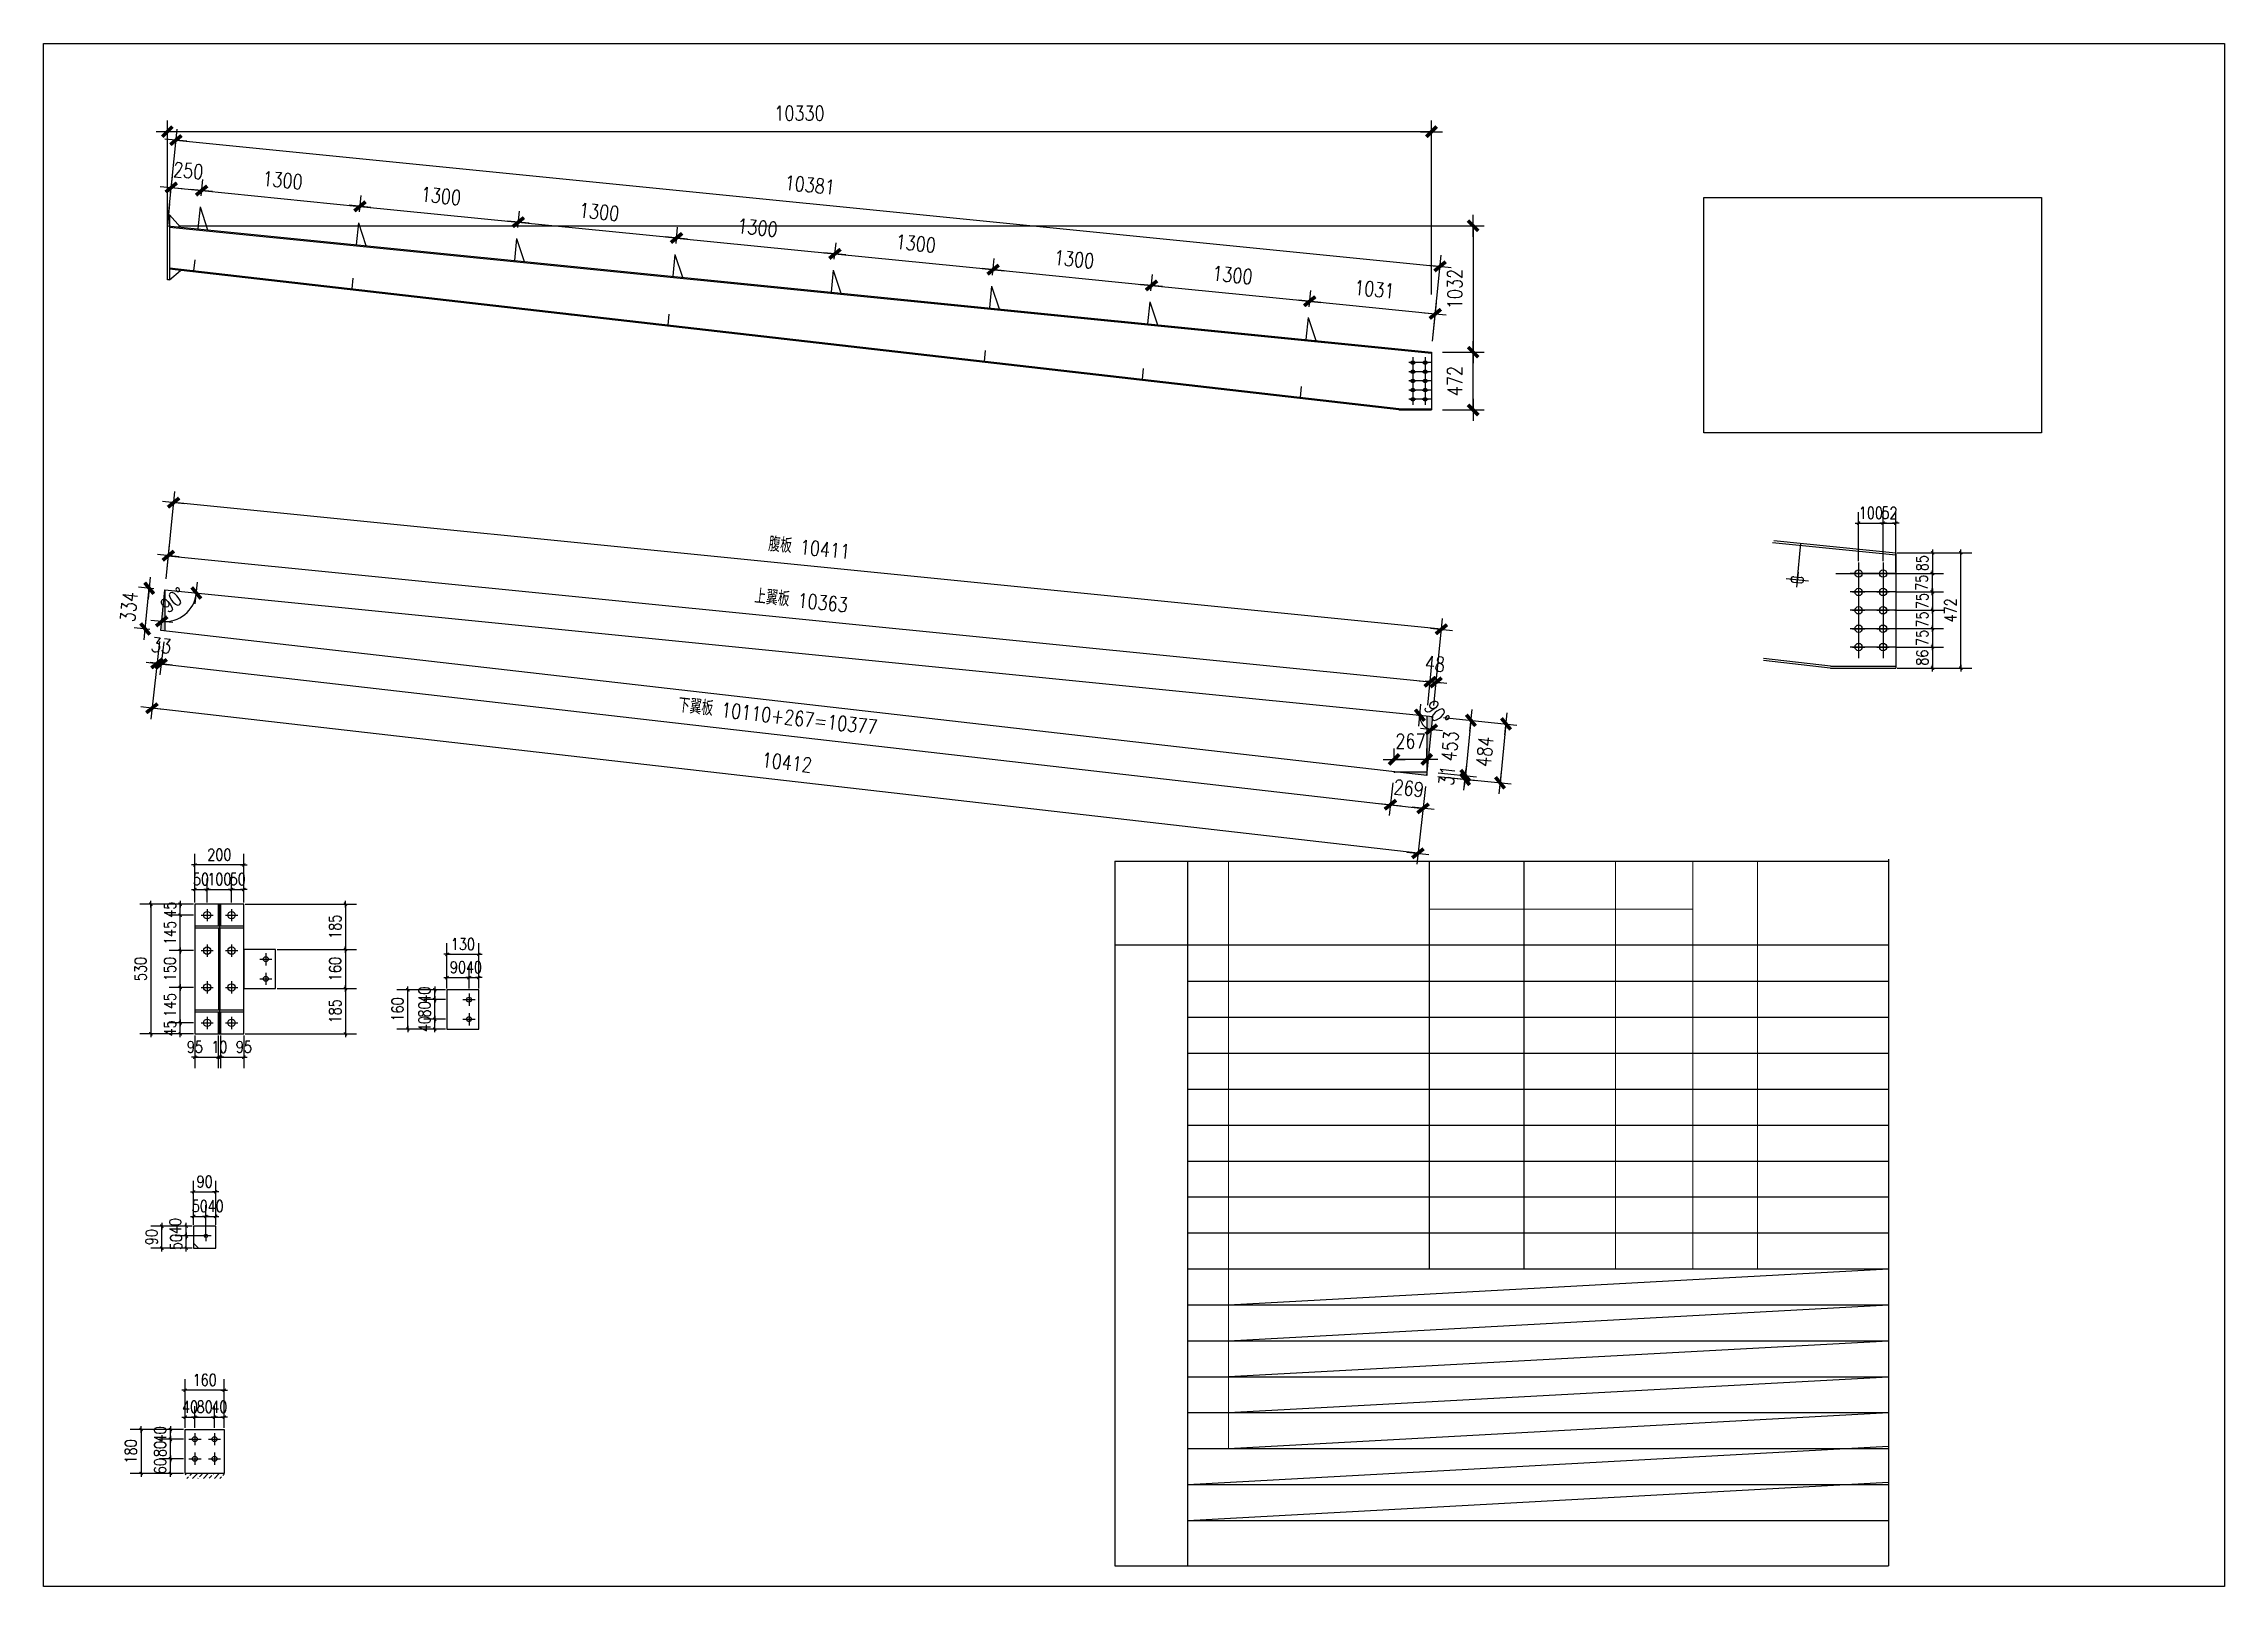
# Model space of a CAD drawing. Header units: millimetres. Extents: x 2287919 to 2522484, y -1845182 to -1736911.
# Drawn here: x 2433384 to 2451204, y -1838112 to -1825512 of the extents above; entities that cross this region are included whole.
import ezdxf

# ---------------------------------------------------------------- set-up
doc = ezdxf.new("R2010")
doc.units = ezdxf.units.MM
doc.header["$LTSCALE"] = 1000
doc.header["$PDMODE"] = 34
doc.layers.add('钢架', color=7, linetype='Continuous', lineweight=25)
doc.styles.add('DIM_FONT', font='simplex.shx', dxfattribs={"width": 0.8, "bigfont": 'hztxt.shx'})
doc.dimstyles.new('WGH(1)', dxfattribs={"dimscale": 1.2, "dimtxt": 100, "dimasz": 0.5, "dimexe": 75, "dimexo": 75, "dimgap": 75, "dimtad": 1, "dimdec": 0, "dimzin": 0, "dimdsep": 46, "dimtxsty": 'DIM_FONT', "dimblk1": '_DIMX', "dimblk2": '_DIMX', "dimsah": 1, "dimcen": 0.09, "dimclrd": 3, "dimclre": 3, "dimclrt": 7, "dimadec": 0, "dimazin": 0, "dimtfac": 1, "dimtdec": 0, "dimtix": 1, "dimtmove": 2, "dimatfit": 3, "dimldrblk": '_DIMX', "dimfxl": 1, "dimtolj": 1, "dimtzin": 0, "dimarcsym": 0})

msp = doc.modelspace()

# ---------------------------------------------------------------- blocks, each defined once
blk = doc.blocks.new('_DIMX')
blk.add_line((-150, 0), (150, 0))
at = {"const_width": 50}
blk.add_lwpolyline([(-70, -70), (70, 70)], dxfattribs=at)
blk = doc.blocks.new('*D894')
at = {"color": 3, "lineweight": -2}
for p, q in [((2434422, -1826731), (2434436, -1826597)), ((2434426, -1826687), (2434426, -1826687)), ((2434427, -1826687), (2434675, -1826712)), ((2434671, -1826756), (2434684, -1826622)), ((2434676, -1826712), (2434677, -1826712))]:
    blk.add_line(p, q, dxfattribs=at)
at = {"layer": 'Defpoints', "color": 0}
for p in [(2434675, -1826712), (2434413, -1826821), (2434662, -1826846)]:
    blk.add_point(p, dxfattribs=at)
at = {"color": 3, "lineweight": -2, "xscale": 0.6, "yscale": 0.6, "zscale": 0.6}
for p, rotation in [((2434427, -1826687), 354.2962499472079), ((2434675, -1826712), 174.2962499472078)]:
    blk.add_blockref('_DIMX', p, dxfattribs=dict(at, rotation=rotation))
at = {"color": 7, "insert": (2434566, -1826550), "char_height": 120, "attachment_point": 5, "rotation": 354.2962, "style": 'DIM_FONT'}
blk.add_mtext('\\A1;250', dxfattribs=at)
blk = doc.blocks.new('*D895')
at = {"color": 3, "lineweight": -2}
for p, q in [((2434671, -1826756), (2434684, -1826622)), ((2434676, -1826712), (2435968, -1826841)), ((2435965, -1826885), (2435978, -1826752))]:
    blk.add_line(p, q, dxfattribs=at)
at = {"layer": 'Defpoints', "color": 0}
for p in [(2434662, -1826846), (2435969, -1826841), (2435956, -1826975)]:
    blk.add_point(p, dxfattribs=at)
at = {"color": 3, "lineweight": -2, "xscale": 0.6, "yscale": 0.6, "zscale": 0.6}
for p, rotation in [((2434675, -1826712), 174.296249947179), ((2435969, -1826841), 354.296249947179)]:
    blk.add_blockref('_DIMX', p, dxfattribs=dict(at, rotation=rotation))
at = {"color": 7, "insert": (2435337, -1826627), "char_height": 120, "attachment_point": 5, "rotation": 354.2962, "style": 'DIM_FONT'}
blk.add_mtext('\\A1;1300', dxfattribs=at)
blk = doc.blocks.new('*D896')
at = {"color": 3, "lineweight": -2}
for p, q in [((2435965, -1826885), (2435978, -1826752)), ((2435970, -1826841), (2437262, -1826970)), ((2437258, -1827015), (2437272, -1826881))]:
    blk.add_line(p, q, dxfattribs=at)
at = {"layer": 'Defpoints', "color": 0}
for p in [(2435956, -1826975), (2437263, -1826970), (2437249, -1827104)]:
    blk.add_point(p, dxfattribs=at)
at = {"color": 3, "lineweight": -2, "xscale": 0.6, "yscale": 0.6, "zscale": 0.6}
for p, rotation in [((2435969, -1826841), 174.296249947179), ((2437263, -1826970), 354.296249947179)]:
    blk.add_blockref('_DIMX', p, dxfattribs=dict(at, rotation=rotation))
at = {"color": 7, "insert": (2436631, -1826756), "char_height": 120, "attachment_point": 5, "rotation": 354.2962, "style": 'DIM_FONT'}
blk.add_mtext('\\A1;1300', dxfattribs=at)
blk = doc.blocks.new('*D897')
at = {"color": 3, "lineweight": -2}
for p, q in [((2437258, -1827015), (2437272, -1826881)), ((2437263, -1826970), (2438556, -1827099)), ((2438552, -1827144), (2438565, -1827010))]:
    blk.add_line(p, q, dxfattribs=at)
at = {"layer": 'Defpoints', "color": 0}
for p in [(2437249, -1827104), (2438543, -1827233), (2438556, -1827099)]:
    blk.add_point(p, dxfattribs=at)
at = {"color": 3, "lineweight": -2, "xscale": 0.6, "yscale": 0.6, "zscale": 0.6}
for p, rotation in [((2437263, -1826970), 174.296249947179), ((2438556, -1827099), 354.296249947179)]:
    blk.add_blockref('_DIMX', p, dxfattribs=dict(at, rotation=rotation))
at = {"color": 7, "insert": (2437924, -1826886), "char_height": 120, "attachment_point": 5, "rotation": 354.2962, "style": 'DIM_FONT'}
blk.add_mtext('\\A1;1300', dxfattribs=at)
blk = doc.blocks.new('*D898')
at = {"color": 3, "lineweight": -2}
for p, q in [((2438552, -1827144), (2438565, -1827010)), ((2438557, -1827100), (2439849, -1827229)), ((2439845, -1827273), (2439859, -1827139))]:
    blk.add_line(p, q, dxfattribs=at)
at = {"layer": 'Defpoints', "color": 0}
for p in [(2438543, -1827233), (2439850, -1827229), (2439836, -1827363)]:
    blk.add_point(p, dxfattribs=at)
at = {"color": 3, "lineweight": -2, "xscale": 0.6, "yscale": 0.6, "zscale": 0.6}
for p, rotation in [((2438556, -1827099), 174.296249947179), ((2439850, -1827229), 354.296249947179)]:
    blk.add_blockref('_DIMX', p, dxfattribs=dict(at, rotation=rotation))
at = {"color": 7, "insert": (2439218, -1827015), "char_height": 120, "attachment_point": 5, "rotation": 354.2962, "style": 'DIM_FONT'}
blk.add_mtext('\\A1;1300', dxfattribs=at)
blk = doc.blocks.new('*D899')
at = {"color": 3, "lineweight": -2}
for p, q in [((2439845, -1827273), (2439859, -1827139)), ((2439850, -1827229), (2441143, -1827358)), ((2441139, -1827402), (2441152, -1827268))]:
    blk.add_line(p, q, dxfattribs=at)
at = {"layer": 'Defpoints', "color": 0}
for p in [(2439836, -1827363), (2441143, -1827358), (2441130, -1827492)]:
    blk.add_point(p, dxfattribs=at)
at = {"color": 3, "lineweight": -2, "xscale": 0.6, "yscale": 0.6, "zscale": 0.6}
for p, rotation in [((2439850, -1827229), 174.296249947179), ((2441143, -1827358), 354.296249947179)]:
    blk.add_blockref('_DIMX', p, dxfattribs=dict(at, rotation=rotation))
at = {"color": 7, "insert": (2440511, -1827144), "char_height": 120, "attachment_point": 5, "rotation": 354.2962, "style": 'DIM_FONT'}
blk.add_mtext('\\A1;1300', dxfattribs=at)
blk = doc.blocks.new('*D900')
at = {"color": 3, "lineweight": -2}
for p, q in [((2441139, -1827402), (2441152, -1827268)), ((2441144, -1827358), (2442436, -1827487)), ((2442432, -1827531), (2442446, -1827398))]:
    blk.add_line(p, q, dxfattribs=at)
at = {"layer": 'Defpoints', "color": 0}
for p in [(2441130, -1827492), (2442437, -1827487), (2442424, -1827621)]:
    blk.add_point(p, dxfattribs=at)
at = {"color": 3, "lineweight": -2, "xscale": 0.6, "yscale": 0.6, "zscale": 0.6}
for p, rotation in [((2441143, -1827358), 174.296249947179), ((2442437, -1827487), 354.296249947179)]:
    blk.add_blockref('_DIMX', p, dxfattribs=dict(at, rotation=rotation))
at = {"color": 7, "insert": (2441805, -1827273), "char_height": 120, "attachment_point": 5, "rotation": 354.2962, "style": 'DIM_FONT'}
blk.add_mtext('\\A1;1300', dxfattribs=at)
blk = doc.blocks.new('*D901')
at = {"color": 3, "lineweight": -2}
for p, q in [((2442432, -1827531), (2442446, -1827398)), ((2442437, -1827487), (2443730, -1827616)), ((2443726, -1827661), (2443739, -1827527))]:
    blk.add_line(p, q, dxfattribs=at)
at = {"layer": 'Defpoints', "color": 0}
for p in [(2443730, -1827616), (2442424, -1827621), (2443717, -1827750)]:
    blk.add_point(p, dxfattribs=at)
at = {"color": 3, "lineweight": -2, "xscale": 0.6, "yscale": 0.6, "zscale": 0.6}
for p, rotation in [((2442437, -1827487), 174.296249947179), ((2443730, -1827616), 354.296249947179)]:
    blk.add_blockref('_DIMX', p, dxfattribs=dict(at, rotation=rotation))
at = {"color": 7, "insert": (2443099, -1827402), "char_height": 120, "attachment_point": 5, "rotation": 354.2962, "style": 'DIM_FONT'}
blk.add_mtext('\\A1;1300', dxfattribs=at)
blk = doc.blocks.new('*D902')
at = {"color": 3, "lineweight": -2}
for p, q in [((2443726, -1827661), (2443739, -1827527)), ((2443731, -1827616), (2444756, -1827719)), ((2444734, -1827942), (2444765, -1827629))]:
    blk.add_line(p, q, dxfattribs=at)
at = {"layer": 'Defpoints', "color": 0}
for p in [(2443717, -1827750), (2444756, -1827719), (2444725, -1828032)]:
    blk.add_point(p, dxfattribs=at)
at = {"color": 3, "lineweight": -2, "xscale": 0.6, "yscale": 0.6, "zscale": 0.6}
for p, rotation in [((2443730, -1827616), 174.296249947179), ((2444756, -1827719), 354.296249947179)]:
    blk.add_blockref('_DIMX', p, dxfattribs=dict(at, rotation=rotation))
at = {"color": 7, "insert": (2444258, -1827518), "char_height": 120, "attachment_point": 5, "rotation": 354.2962, "style": 'DIM_FONT'}
blk.add_mtext('\\A1;1031', dxfattribs=at)
blk = doc.blocks.new('*D903')
at = {"color": 3, "lineweight": -2}
for p, q in [((2434485, -1827000), (2445155, -1827000)), ((2445065, -1827001), (2445065, -1828031)), ((2444815, -1828032), (2445155, -1828032))]:
    blk.add_line(p, q, dxfattribs=at)
at = {"layer": 'Defpoints', "color": 0}
for p in [(2434395, -1827000), (2444725, -1828032), (2445065, -1828032)]:
    blk.add_point(p, dxfattribs=at)
at = {"color": 3, "lineweight": -2, "xscale": 0.6, "yscale": 0.6, "zscale": 0.6}
for p, rotation in [((2445065, -1827000), 90), ((2445065, -1828032), 270)]:
    blk.add_blockref('_DIMX', p, dxfattribs=dict(at, rotation=rotation))
at = {"color": 7, "insert": (2444915, -1827516), "char_height": 120, "attachment_point": 5, "rotation": 90, "style": 'DIM_FONT'}
blk.add_mtext('\\A1;1032', dxfattribs=at)
blk = doc.blocks.new('*D904')
at = {"color": 3, "lineweight": -2}
for p, q in [((2434395, -1826910), (2434395, -1826141)), ((2444725, -1827560), (2444725, -1826141)), ((2444724, -1826231), (2434396, -1826231))]:
    blk.add_line(p, q, dxfattribs=at)
at = {"layer": 'Defpoints', "color": 0}
for p in [(2434395, -1826231), (2434395, -1827000), (2444725, -1827650)]:
    blk.add_point(p, dxfattribs=at)
at = {"color": 3, "lineweight": -2, "xscale": 0.6, "yscale": 0.6, "zscale": 0.6, "rotation": 180}
blk.add_blockref('_DIMX', (2434395, -1826231), dxfattribs=at)
at = {"color": 3, "lineweight": -2, "xscale": 0.6, "yscale": 0.6, "zscale": 0.6}
blk.add_blockref('_DIMX', (2444725, -1826231), dxfattribs=at)
at = {"color": 7, "insert": (2439560, -1826081), "char_height": 120, "attachment_point": 5, "style": 'DIM_FONT'}
blk.add_mtext('\\A1;10330', dxfattribs=at)
blk = doc.blocks.new('*D905')
at = {"color": 3, "lineweight": -2}
for p, q in [((2434404, -1826910), (2434474, -1826210)), ((2434466, -1826300), (2444794, -1827331)), ((2444734, -1827941), (2444804, -1827241))]:
    blk.add_line(p, q, dxfattribs=at)
at = {"layer": 'Defpoints', "color": 0}
for p in [(2434395, -1827000), (2444795, -1827331), (2444725, -1828031)]:
    blk.add_point(p, dxfattribs=at)
at = {"color": 3, "lineweight": -2, "xscale": 0.6, "yscale": 0.6, "zscale": 0.6}
for p, rotation in [((2434465, -1826300), 174.3009910536183), ((2444795, -1827331), 354.3009910536182)]:
    blk.add_blockref('_DIMX', p, dxfattribs=dict(at, rotation=rotation))
at = {"color": 7, "insert": (2439645, -1826666), "char_height": 120, "attachment_point": 5, "rotation": 354.301, "style": 'DIM_FONT'}
blk.add_mtext('\\A1;10381', dxfattribs=at)
blk = doc.blocks.new('*D906')
at = {"color": 3, "lineweight": -2}
for p, q in [((2444815, -1828032), (2445155, -1828032)), ((2445065, -1828503), (2445065, -1828032)), ((2444815, -1828504), (2445155, -1828504))]:
    blk.add_line(p, q, dxfattribs=at)
at = {"layer": 'Defpoints', "color": 0}
for p in [(2444725, -1828032), (2445065, -1828032), (2444725, -1828504)]:
    blk.add_point(p, dxfattribs=at)
at = {"color": 3, "lineweight": -2, "xscale": 0.6, "yscale": 0.6, "zscale": 0.6}
for p, rotation in [((2445065, -1828032), 90), ((2445065, -1828504), 270)]:
    blk.add_blockref('_DIMX', p, dxfattribs=dict(at, rotation=rotation))
at = {"color": 7, "insert": (2444915, -1828268), "char_height": 120, "attachment_point": 5, "rotation": 90, "style": 'DIM_FONT'}
blk.add_mtext('\\A1;472', dxfattribs=at)
blk = doc.blocks.new('*D907')
at = {"color": 3, "lineweight": -2}
for p, q in [((2434285, -1829964), (2434158, -1829952)), ((2434214, -1830293), (2434247, -1829960)), ((2434247, -1829960), (2434247, -1829959)), ((2434252, -1830297), (2434125, -1830284)), ((2434214, -1830293), (2434214, -1830294))]:
    blk.add_line(p, q, dxfattribs=at)
at = {"layer": 'Defpoints', "color": 0}
for p in [(2434247, -1829960), (2434375, -1829973), (2434342, -1830306)]:
    blk.add_point(p, dxfattribs=at)
at = {"color": 3, "lineweight": -2, "xscale": 0.6, "yscale": 0.6, "zscale": 0.6}
for p, rotation in [((2434247, -1829960), 264.2962499471183), ((2434214, -1830293), 84.29624994711833)]:
    blk.add_blockref('_DIMX', p, dxfattribs=dict(at, rotation=rotation))
at = {"color": 7, "insert": (2434081, -1830112), "char_height": 120, "attachment_point": 5, "rotation": 84.2962, "style": 'DIM_FONT'}
blk.add_mtext('\\A1;334', dxfattribs=at)
blk = doc.blocks.new('*D908')
at = {"color": 3, "lineweight": -2}
for p, q in [((2444824, -1831017), (2445423, -1831077)), ((2445333, -1831068), (2445285, -1831549)), ((2444776, -1831498), (2445375, -1831558))]:
    blk.add_line(p, q, dxfattribs=at)
at = {"layer": 'Defpoints', "color": 0}
for p in [(2444735, -1831008), (2444686, -1831489), (2445285, -1831549)]:
    blk.add_point(p, dxfattribs=at)
at = {"color": 3, "lineweight": -2, "xscale": 0.6, "yscale": 0.6, "zscale": 0.6}
for p, rotation in [((2445334, -1831068), 84.29624994717204), ((2445285, -1831549), 264.296249947172)]:
    blk.add_blockref('_DIMX', p, dxfattribs=dict(at, rotation=rotation))
at = {"color": 7, "insert": (2445160, -1831294), "char_height": 120, "attachment_point": 5, "rotation": 84.2962, "style": 'DIM_FONT'}
blk.add_mtext('\\A1;484', dxfattribs=at)
blk = doc.blocks.new('*D909')
at = {"color": 3, "lineweight": -2}
for p, q in [((2434384, -1829884), (2434412, -1829604)), ((2434403, -1829694), (2444714, -1830724)), ((2444695, -1830914), (2444723, -1830634))]:
    blk.add_line(p, q, dxfattribs=at)
at = {"layer": 'Defpoints', "color": 0}
for p in [(2434375, -1829973), (2444714, -1830724), (2444686, -1831003)]:
    blk.add_point(p, dxfattribs=at)
at = {"color": 3, "lineweight": -2, "xscale": 0.6, "yscale": 0.6, "zscale": 0.6}
for p, rotation in [((2434403, -1829694), 174.2962499471587), ((2444714, -1830724), 354.2962499471587)]:
    blk.add_blockref('_DIMX', p, dxfattribs=dict(at, rotation=rotation))
at = {"color": 7, "insert": (2439574, -1830060), "char_height": 120, "attachment_point": 5, "rotation": 354.2962, "style": 'DIM_FONT'}
blk.add_mtext('\\A1;上翼板 10363', dxfattribs=at)
blk = doc.blocks.new('*D910')
at = {"color": 3, "lineweight": -2}
for p, q in [((2444695, -1830914), (2444723, -1830634)), ((2444744, -1830918), (2444771, -1830639)), ((2444714, -1830724), (2444713, -1830724)), ((2444714, -1830724), (2444762, -1830729)), ((2444763, -1830729), (2444764, -1830729))]:
    blk.add_line(p, q, dxfattribs=at)
at = {"layer": 'Defpoints', "color": 0}
for p in [(2444762, -1830729), (2444686, -1831003), (2444735, -1831008)]:
    blk.add_point(p, dxfattribs=at)
at = {"color": 3, "lineweight": -2, "xscale": 0.6, "yscale": 0.6, "zscale": 0.6}
for p, rotation in [((2444714, -1830724), 354.296249947179), ((2444762, -1830729), 174.296249947179)]:
    blk.add_blockref('_DIMX', p, dxfattribs=dict(at, rotation=rotation))
at = {"color": 7, "insert": (2444753, -1830577), "char_height": 120, "attachment_point": 5, "rotation": 354.2962, "style": 'DIM_FONT'}
blk.add_mtext('\\A1;48', dxfattribs=at)
blk = doc.blocks.new('*D911')
at = {"color": 3, "lineweight": -2}
for p, q in [((2434332, -1830394), (2434301, -1830664)), ((2434365, -1830398), (2434334, -1830667)), ((2434310, -1830574), (2434310, -1830574)), ((2434311, -1830574), (2434344, -1830578)), ((2434345, -1830578), (2434345, -1830578))]:
    blk.add_line(p, q, dxfattribs=at)
at = {"layer": 'Defpoints', "color": 0}
for p in [(2434342, -1830305), (2434375, -1830309), (2434344, -1830578)]:
    blk.add_point(p, dxfattribs=at)
at = {"color": 3, "lineweight": -2, "xscale": 0.6, "yscale": 0.6, "zscale": 0.6}
for p, rotation in [((2434311, -1830574), 353.4687182791641), ((2434344, -1830578), 173.4687182791641)]:
    blk.add_blockref('_DIMX', p, dxfattribs=dict(at, rotation=rotation))
at = {"color": 7, "insert": (2434345, -1830427), "char_height": 120, "attachment_point": 5, "rotation": 353.4687, "style": 'DIM_FONT'}
blk.add_mtext('\\A1;33', dxfattribs=at)
blk = doc.blocks.new('*D912')
at = {"color": 3, "lineweight": -2}
for p, q in [((2434365, -1830398), (2434334, -1830667)), ((2434345, -1830578), (2444388, -1831728)), ((2444409, -1831548), (2444378, -1831817))]:
    blk.add_line(p, q, dxfattribs=at)
at = {"layer": 'Defpoints', "color": 0}
for p in [(2434375, -1830309), (2444419, -1831459), (2444389, -1831728)]:
    blk.add_point(p, dxfattribs=at)
at = {"color": 3, "lineweight": -2, "xscale": 0.6, "yscale": 0.6, "zscale": 0.6}
for p, rotation in [((2434344, -1830578), 173.4687182791133), ((2444389, -1831728), 353.4687182791133)]:
    blk.add_blockref('_DIMX', p, dxfattribs=dict(at, rotation=rotation))
at = {"color": 7, "insert": (2439383, -1831004), "char_height": 120, "attachment_point": 5, "rotation": 353.4687, "style": 'DIM_FONT'}
blk.add_mtext('\\A1;下翼板 10110+267=10377', dxfattribs=at)
blk = doc.blocks.new('*D913')
at = {"color": 3, "lineweight": -2}
for p, q in [((2444409, -1831548), (2444378, -1831817)), ((2444676, -1831579), (2444645, -1831848)), ((2444388, -1831728), (2444387, -1831728)), ((2444389, -1831728), (2444656, -1831758)), ((2444656, -1831759), (2444657, -1831759))]:
    blk.add_line(p, q, dxfattribs=at)
at = {"layer": 'Defpoints', "color": 0}
for p in [(2444419, -1831459), (2444686, -1831489), (2444656, -1831758)]:
    blk.add_point(p, dxfattribs=at)
at = {"color": 3, "lineweight": -2, "xscale": 0.6, "yscale": 0.6, "zscale": 0.6}
for p, rotation in [((2444389, -1831728), 353.4687182791133), ((2444656, -1831758), 173.4687182791133)]:
    blk.add_blockref('_DIMX', p, dxfattribs=dict(at, rotation=rotation))
at = {"color": 7, "insert": (2444539, -1831594), "char_height": 120, "attachment_point": 5, "rotation": 353.4687, "style": 'DIM_FONT'}
blk.add_mtext('\\A1;269', dxfattribs=at)
blk = doc.blocks.new('*D914')
at = {"color": 3, "lineweight": -2}
for p, q in [((2434332, -1830394), (2434259, -1831030)), ((2444613, -1832125), (2434270, -1830940)), ((2444676, -1831579), (2444604, -1832214))]:
    blk.add_line(p, q, dxfattribs=at)
at = {"layer": 'Defpoints', "color": 0}
for p in [(2434342, -1830305), (2434269, -1830940), (2444686, -1831489)]:
    blk.add_point(p, dxfattribs=at)
at = {"color": 3, "lineweight": -2, "xscale": 0.6, "yscale": 0.6, "zscale": 0.6}
for p, rotation in [((2434269, -1830940), 173.468718279122), ((2444614, -1832125), 353.468718279122)]:
    blk.add_blockref('_DIMX', p, dxfattribs=dict(at, rotation=rotation))
at = {"color": 7, "insert": (2439458, -1831383), "char_height": 120, "attachment_point": 5, "rotation": 353.4687, "style": 'DIM_FONT'}
blk.add_mtext('\\A1;10412', dxfattribs=at)
blk = doc.blocks.new('*D915')
at = {"color": 3, "lineweight": -2}
for p, q in [((2444419, -1831358), (2444418, -1831358)), ((2444419, -1831369), (2444419, -1831268)), ((2444686, -1831358), (2444419, -1831358)), ((2444686, -1831369), (2444686, -1831268)), ((2444687, -1831358), (2444688, -1831358))]:
    blk.add_line(p, q, dxfattribs=at)
at = {"layer": 'Defpoints', "color": 0}
for p in [(2444419, -1831358), (2444419, -1831459), (2444686, -1831459)]:
    blk.add_point(p, dxfattribs=at)
at = {"color": 3, "lineweight": -2, "xscale": 0.6, "yscale": 0.6, "zscale": 0.6}
for p, rotation in [((2444419, -1831358), 9.994575031030957e-11), ((2444686, -1831358), 180.0000000001)]:
    blk.add_blockref('_DIMX', p, dxfattribs=dict(at, rotation=rotation))
at = {"color": 7, "insert": (2444553, -1831208), "char_height": 120, "attachment_point": 5, "style": 'DIM_FONT'}
blk.add_mtext('\\A1;267', dxfattribs=at)
blk = doc.blocks.new('*D916')
at = {"color": 3, "lineweight": -2}
for p, q in [((2434384, -1829884), (2434455, -1829171)), ((2444805, -1830295), (2434447, -1829261)), ((2444744, -1830918), (2444815, -1830206))]:
    blk.add_line(p, q, dxfattribs=at)
at = {"layer": 'Defpoints', "color": 0}
for p in [(2434446, -1829261), (2434375, -1829973), (2444735, -1831008)]:
    blk.add_point(p, dxfattribs=at)
at = {"color": 3, "lineweight": -2, "xscale": 0.6, "yscale": 0.6, "zscale": 0.6}
for p, rotation in [((2434446, -1829261), 174.2962499471564), ((2444806, -1830295), 354.2962499471564)]:
    blk.add_blockref('_DIMX', p, dxfattribs=dict(at, rotation=rotation))
at = {"color": 7, "insert": (2439641, -1829629), "char_height": 120, "attachment_point": 5, "rotation": 354.2962, "style": 'DIM_FONT'}
blk.add_mtext('\\A1;腹板 10411', dxfattribs=at)
blk = doc.blocks.new('*D917')
at = {"color": 3, "lineweight": -2}
for p, q in [((2444824, -1831017), (2445137, -1831048)), ((2445047, -1831040), (2445002, -1831490)), ((2444779, -1831468), (2445092, -1831499))]:
    blk.add_line(p, q, dxfattribs=at)
at = {"layer": 'Defpoints', "color": 0}
for p in [(2444735, -1831008), (2444690, -1831459), (2445002, -1831490)]:
    blk.add_point(p, dxfattribs=at)
at = {"color": 3, "lineweight": -2, "xscale": 0.6, "yscale": 0.6, "zscale": 0.6}
for p, rotation in [((2445047, -1831039), 84.2962499472315), ((2445002, -1831490), 264.2962499472315)]:
    blk.add_blockref('_DIMX', p, dxfattribs=dict(at, rotation=rotation))
at = {"color": 7, "insert": (2444876, -1831250), "char_height": 120, "attachment_point": 5, "rotation": 84.2962, "style": 'DIM_FONT'}
blk.add_mtext('\\A1;453', dxfattribs=at)
blk = doc.blocks.new('*D918')
at = {"color": 3, "lineweight": -2}
for p, q in [((2444776, -1831498), (2445089, -1831530)), ((2444779, -1831468), (2445092, -1831499)), ((2445002, -1831490), (2444999, -1831521)), ((2444999, -1831521), (2444999, -1831522)), ((2445002, -1831490), (2445002, -1831489))]:
    blk.add_line(p, q, dxfattribs=at)
at = {"layer": 'Defpoints', "color": 0}
for p in [(2444686, -1831489), (2444690, -1831459), (2444999, -1831521)]:
    blk.add_point(p, dxfattribs=at)
at = {"color": 3, "lineweight": -2, "xscale": 0.6, "yscale": 0.6, "zscale": 0.6}
for p, rotation in [((2444999, -1831521), 84.29624994728624), ((2445002, -1831490), 264.2962499472862)]:
    blk.add_blockref('_DIMX', p, dxfattribs=dict(at, rotation=rotation))
at = {"color": 7, "insert": (2444852, -1831490), "char_height": 120, "attachment_point": 5, "rotation": 84.2962, "style": 'DIM_FONT'}
blk.add_mtext('\\A1;31', dxfattribs=at)
blk = doc.blocks.new('*D919')
at = {"color": 3, "lineweight": -2}
blk.add_arc((2434375, -1829973), 259, 264.4292, 354.1633, dxfattribs=at)
at = {"layer": 'Defpoints', "color": 0}
for p in [(2434375, -1829973), (2434375, -1829973), (2434481, -1830209), (2434342, -1830306), (2444735, -1831008)]:
    blk.add_point(p, dxfattribs=at)
at = {"color": 3, "lineweight": -2, "xscale": 0.6, "yscale": 0.6, "zscale": 0.6}
for p, rotation in [((2434632, -1829999), 84.22978583323442), ((2434349, -1830231), 174.3627140609352)]:
    blk.add_blockref('_DIMX', p, dxfattribs=dict(at, rotation=rotation))
at = {"color": 7, "insert": (2434444, -1830057), "char_height": 120, "attachment_point": 5, "rotation": 39.2962, "style": 'DIM_FONT'}
blk.add_mtext('\\A1;90°', dxfattribs=at)
blk = doc.blocks.new('*D920')
at = {"color": 3, "lineweight": -2}
blk.add_arc((2444735, -1831008), 105, 174.6224, 263.9701, dxfattribs=at)
at = {"layer": 'Defpoints', "color": 0}
for p in [(2434375, -1829973), (2444638, -1831051), (2444735, -1831008), (2444735, -1831008), (2444686, -1831489)]:
    blk.add_point(p, dxfattribs=at)
at = {"color": 3, "lineweight": -2, "xscale": 0.6, "yscale": 0.6, "zscale": 0.6}
for p, rotation in [((2444630, -1830997), 84.45933675679112), ((2444724, -1831113), 354.1331631375764)]:
    blk.add_blockref('_DIMX', p, dxfattribs=dict(at, rotation=rotation))
at = {"color": 7, "insert": (2444769, -1830980), "char_height": 120, "attachment_point": 5, "rotation": 309.2962, "style": 'DIM_FONT'}
blk.add_mtext('\\A1;90°', dxfattribs=at)
blk = doc.blocks.new('*D881')
at = {"color": 3, "lineweight": -2}
for p, q in [((2434608, -1833510), (2434410, -1833510)), ((2434608, -1833600), (2434410, -1833600)), ((2434500, -1833509.82), (2434500, -1833509.64)), ((2434500, -1833600), (2434500, -1833510)), ((2434500, -1833600.18), (2434500, -1833600.36))]:
    blk.add_line(p, q, dxfattribs=at)
at = {"layer": 'Defpoints', "color": 0}
for p in [(2434500, -1833510), (2434620, -1833510), (2434620, -1833600)]:
    blk.add_point(p, dxfattribs=at)
at = {"color": 3, "lineweight": -2, "xscale": 0.18, "yscale": 0.18, "zscale": 0.18}
for p, rotation in [((2434500, -1833510), 270), ((2434500, -1833600), 90)]:
    blk.add_blockref('_DIMX', p, dxfattribs=dict(at, rotation=rotation))
at = {"color": 7, "insert": (2434416, -1833555), "char_height": 96, "attachment_point": 5, "rotation": 90, "style": 'DIM_FONT'}
blk.add_mtext('\\A1;45', dxfattribs=at)
blk = doc.blocks.new('*D882')
at = {"color": 3, "lineweight": -2}
for p, q in [((2434608, -1833220), (2434410, -1833220)), ((2434500, -1833509.82), (2434500, -1833220.18)), ((2434608, -1833510), (2434410, -1833510))]:
    blk.add_line(p, q, dxfattribs=at)
at = {"layer": 'Defpoints', "color": 0}
for p in [(2434500, -1833220), (2434620, -1833220), (2434620, -1833510)]:
    blk.add_point(p, dxfattribs=at)
at = {"color": 3, "lineweight": -2, "xscale": 0.18, "yscale": 0.18, "zscale": 0.18}
for p, rotation in [((2434500, -1833220), 90), ((2434500, -1833510), 270)]:
    blk.add_blockref('_DIMX', p, dxfattribs=dict(at, rotation=rotation))
at = {"color": 7, "insert": (2434416, -1833365), "char_height": 96, "attachment_point": 5, "rotation": 90, "style": 'DIM_FONT'}
blk.add_mtext('\\A1;145', dxfattribs=at)
blk = doc.blocks.new('*D883')
at = {"color": 3, "lineweight": -2}
for p, q in [((2434608, -1832920), (2434410, -1832920)), ((2434500, -1833219.82), (2434500, -1832920.18)), ((2434608, -1833220), (2434410, -1833220))]:
    blk.add_line(p, q, dxfattribs=at)
at = {"layer": 'Defpoints', "color": 0}
for p in [(2434500, -1832920), (2434620, -1832920), (2434620, -1833220)]:
    blk.add_point(p, dxfattribs=at)
at = {"color": 3, "lineweight": -2, "xscale": 0.18, "yscale": 0.18, "zscale": 0.18}
for p, rotation in [((2434500, -1832920), 90), ((2434500, -1833220), 270)]:
    blk.add_blockref('_DIMX', p, dxfattribs=dict(at, rotation=rotation))
at = {"color": 7, "insert": (2434416, -1833070), "char_height": 96, "attachment_point": 5, "rotation": 90, "style": 'DIM_FONT'}
blk.add_mtext('\\A1;150', dxfattribs=at)
blk = doc.blocks.new('*D884')
at = {"color": 3, "lineweight": -2}
for p, q in [((2434608, -1832630), (2434410, -1832630)), ((2434500, -1832919.82), (2434500, -1832630.18)), ((2434608, -1832920), (2434410, -1832920))]:
    blk.add_line(p, q, dxfattribs=at)
at = {"layer": 'Defpoints', "color": 0}
for p in [(2434500, -1832630), (2434620, -1832630), (2434620, -1832920)]:
    blk.add_point(p, dxfattribs=at)
at = {"color": 3, "lineweight": -2, "xscale": 0.18, "yscale": 0.18, "zscale": 0.18}
for p, rotation in [((2434500, -1832630), 90), ((2434500, -1832920), 270)]:
    blk.add_blockref('_DIMX', p, dxfattribs=dict(at, rotation=rotation))
at = {"color": 7, "insert": (2434416, -1832775), "char_height": 96, "attachment_point": 5, "rotation": 90, "style": 'DIM_FONT'}
blk.add_mtext('\\A1;145', dxfattribs=at)
blk = doc.blocks.new('*D885')
at = {"color": 3, "lineweight": -2}
for p, q in [((2434608, -1832540), (2434410, -1832540)), ((2434500, -1832539.82), (2434500, -1832539.64)), ((2434500, -1832630), (2434500, -1832540)), ((2434608, -1832630), (2434410, -1832630)), ((2434500, -1832630.18), (2434500, -1832630.36))]:
    blk.add_line(p, q, dxfattribs=at)
at = {"layer": 'Defpoints', "color": 0}
for p in [(2434500, -1832540), (2434620, -1832540), (2434620, -1832630)]:
    blk.add_point(p, dxfattribs=at)
at = {"color": 3, "lineweight": -2, "xscale": 0.18, "yscale": 0.18, "zscale": 0.18}
for p, rotation in [((2434500, -1832540), 270), ((2434500, -1832630), 90)]:
    blk.add_blockref('_DIMX', p, dxfattribs=dict(at, rotation=rotation))
at = {"color": 7, "insert": (2434416, -1832585), "char_height": 96, "attachment_point": 5, "rotation": 90, "style": 'DIM_FONT'}
blk.add_mtext('\\A1;45', dxfattribs=at)
blk = doc.blocks.new('*D886')
at = {"color": 3, "lineweight": -2}
for p, q in [((2434619.82, -1832420), (2434619.64, -1832420)), ((2434620, -1832528), (2434620, -1832330)), ((2434620, -1832420), (2434720, -1832420)), ((2434720, -1832528), (2434720, -1832330)), ((2434720.18, -1832420), (2434720.36, -1832420))]:
    blk.add_line(p, q, dxfattribs=at)
at = {"layer": 'Defpoints', "color": 0}
for p in [(2434720, -1832420), (2434620, -1832540), (2434720, -1832540)]:
    blk.add_point(p, dxfattribs=at)
at = {"color": 3, "lineweight": -2, "xscale": 0.18, "yscale": 0.18, "zscale": 0.18}
blk.add_blockref('_DIMX', (2434620, -1832420), dxfattribs=at)
at = {"color": 3, "lineweight": -2, "xscale": 0.18, "yscale": 0.18, "zscale": 0.18, "rotation": 180}
blk.add_blockref('_DIMX', (2434720, -1832420), dxfattribs=at)
at = {"color": 7, "insert": (2434670, -1832336), "char_height": 96, "attachment_point": 5, "style": 'DIM_FONT'}
blk.add_mtext('\\A1;50', dxfattribs=at)
blk = doc.blocks.new('*D887')
at = {"color": 3, "lineweight": -2}
for p, q in [((2434719.82, -1832420), (2434719.64, -1832420)), ((2434720, -1832528), (2434720, -1832330)), ((2434720, -1832420), (2434920, -1832420)), ((2434920, -1832528), (2434920, -1832330)), ((2434920.18, -1832420), (2434920.36, -1832420))]:
    blk.add_line(p, q, dxfattribs=at)
at = {"layer": 'Defpoints', "color": 0}
for p in [(2434920, -1832420), (2434720, -1832540), (2434920, -1832540)]:
    blk.add_point(p, dxfattribs=at)
at = {"color": 3, "lineweight": -2, "xscale": 0.18, "yscale": 0.18, "zscale": 0.18}
blk.add_blockref('_DIMX', (2434720, -1832420), dxfattribs=at)
at = {"color": 3, "lineweight": -2, "xscale": 0.18, "yscale": 0.18, "zscale": 0.18, "rotation": 180}
blk.add_blockref('_DIMX', (2434920, -1832420), dxfattribs=at)
at = {"color": 7, "insert": (2434820, -1832336), "char_height": 96, "attachment_point": 5, "style": 'DIM_FONT'}
blk.add_mtext('\\A1;100', dxfattribs=at)
blk = doc.blocks.new('*D921')
at = {"color": 3, "lineweight": -2}
for p, q in [((2434919.82, -1832420), (2434919.64, -1832420)), ((2434920, -1832528), (2434920, -1832330)), ((2434920, -1832420), (2435020, -1832420)), ((2435020, -1832528), (2435020, -1832330)), ((2435020.18, -1832420), (2435020.36, -1832420))]:
    blk.add_line(p, q, dxfattribs=at)
at = {"layer": 'Defpoints', "color": 0}
for p in [(2435020, -1832420), (2434920, -1832540), (2435020, -1832540)]:
    blk.add_point(p, dxfattribs=at)
at = {"color": 3, "lineweight": -2, "xscale": 0.18, "yscale": 0.18, "zscale": 0.18}
blk.add_blockref('_DIMX', (2434920, -1832420), dxfattribs=at)
at = {"color": 3, "lineweight": -2, "xscale": 0.18, "yscale": 0.18, "zscale": 0.18, "rotation": 180}
blk.add_blockref('_DIMX', (2435020, -1832420), dxfattribs=at)
at = {"color": 7, "insert": (2434970, -1832336), "char_height": 96, "attachment_point": 5, "style": 'DIM_FONT'}
blk.add_mtext('\\A1;50', dxfattribs=at)
blk = doc.blocks.new('*D922')
at = {"color": 3, "lineweight": -2}
for p, q in [((2434620, -1832528), (2434620, -1832130)), ((2435019.82, -1832220), (2434620.18, -1832220)), ((2435020, -1832528), (2435020, -1832130))]:
    blk.add_line(p, q, dxfattribs=at)
at = {"layer": 'Defpoints', "color": 0}
for p in [(2434620, -1832220), (2434620, -1832540), (2435020, -1832540)]:
    blk.add_point(p, dxfattribs=at)
at = {"color": 3, "lineweight": -2, "xscale": 0.18, "yscale": 0.18, "zscale": 0.18, "rotation": 180}
blk.add_blockref('_DIMX', (2434620, -1832220), dxfattribs=at)
at = {"color": 3, "lineweight": -2, "xscale": 0.18, "yscale": 0.18, "zscale": 0.18}
blk.add_blockref('_DIMX', (2435020, -1832220), dxfattribs=at)
at = {"color": 7, "insert": (2434820, -1832136), "char_height": 96, "attachment_point": 5, "style": 'DIM_FONT'}
blk.add_mtext('\\A1;200', dxfattribs=at)
blk = doc.blocks.new('*D888')
at = {"color": 3, "lineweight": -2}
for p, q in [((2434608, -1832540), (2434170, -1832540)), ((2434260, -1832540.18), (2434260, -1833599.82)), ((2434608, -1833600), (2434170, -1833600))]:
    blk.add_line(p, q, dxfattribs=at)
at = {"layer": 'Defpoints', "color": 0}
for p in [(2434620, -1832540), (2434260, -1833600), (2434620, -1833600)]:
    blk.add_point(p, dxfattribs=at)
at = {"color": 3, "lineweight": -2, "xscale": 0.18, "yscale": 0.18, "zscale": 0.18}
for p, rotation in [((2434260, -1832540), 90), ((2434260, -1833600), 270)]:
    blk.add_blockref('_DIMX', p, dxfattribs=dict(at, rotation=rotation))
at = {"color": 7, "insert": (2434176, -1833070), "char_height": 96, "attachment_point": 5, "rotation": 90, "style": 'DIM_FONT'}
blk.add_mtext('\\A1;530', dxfattribs=at)
blk = doc.blocks.new('*D923')
at = {"color": 3, "lineweight": -2}
for p, q in [((2434620, -1833612), (2434620, -1833880)), ((2434810, -1833612), (2434810, -1833880)), ((2434620.18, -1833790), (2434809.82, -1833790))]:
    blk.add_line(p, q, dxfattribs=at)
at = {"layer": 'Defpoints', "color": 0}
for p in [(2434620, -1833600), (2434810, -1833600), (2434810, -1833790)]:
    blk.add_point(p, dxfattribs=at)
at = {"color": 3, "lineweight": -2, "xscale": 0.18, "yscale": 0.18, "zscale": 0.18, "rotation": 180}
blk.add_blockref('_DIMX', (2434620, -1833790), dxfattribs=at)
at = {"color": 3, "lineweight": -2, "xscale": 0.18, "yscale": 0.18, "zscale": 0.18}
blk.add_blockref('_DIMX', (2434810, -1833790), dxfattribs=at)
at = {"color": 7, "insert": (2434620, -1833706), "char_height": 96, "attachment_point": 5, "style": 'DIM_FONT'}
blk.add_mtext('\\A1;95', dxfattribs=at)
blk = doc.blocks.new('*D924')
at = {"color": 3, "lineweight": -2}
for p, q in [((2434810, -1833612), (2434810, -1833880)), ((2434830, -1833612), (2434830, -1833880)), ((2434809.82, -1833790), (2434809.64, -1833790)), ((2434810, -1833790), (2434830, -1833790)), ((2434830.18, -1833790), (2434830.36, -1833790))]:
    blk.add_line(p, q, dxfattribs=at)
at = {"layer": 'Defpoints', "color": 0}
for p in [(2434810, -1833600), (2434830, -1833600), (2434830, -1833790)]:
    blk.add_point(p, dxfattribs=at)
at = {"color": 3, "lineweight": -2, "xscale": 0.18, "yscale": 0.18, "zscale": 0.18}
blk.add_blockref('_DIMX', (2434810, -1833790), dxfattribs=at)
at = {"color": 3, "lineweight": -2, "xscale": 0.18, "yscale": 0.18, "zscale": 0.18, "rotation": 180}
blk.add_blockref('_DIMX', (2434830, -1833790), dxfattribs=at)
at = {"color": 7, "insert": (2434820, -1833706), "char_height": 96, "attachment_point": 5, "style": 'DIM_FONT'}
blk.add_mtext('\\A1;10', dxfattribs=at)
blk = doc.blocks.new('*D925')
at = {"color": 3, "lineweight": -2}
for p, q in [((2434830, -1833612), (2434830, -1833880)), ((2435020, -1833612), (2435020, -1833880)), ((2434830.18, -1833790), (2435019.82, -1833790))]:
    blk.add_line(p, q, dxfattribs=at)
at = {"layer": 'Defpoints', "color": 0}
for p in [(2434830, -1833600), (2435020, -1833600), (2435020, -1833790)]:
    blk.add_point(p, dxfattribs=at)
at = {"color": 3, "lineweight": -2, "xscale": 0.18, "yscale": 0.18, "zscale": 0.18, "rotation": 180}
blk.add_blockref('_DIMX', (2434830, -1833790), dxfattribs=at)
at = {"color": 3, "lineweight": -2, "xscale": 0.18, "yscale": 0.18, "zscale": 0.18}
blk.add_blockref('_DIMX', (2435020, -1833790), dxfattribs=at)
at = {"color": 7, "insert": (2435020, -1833706), "char_height": 96, "attachment_point": 5, "style": 'DIM_FONT'}
blk.add_mtext('\\A1;95', dxfattribs=at)
blk = doc.blocks.new('*D926')
at = {"color": 3, "lineweight": -2}
for p, q in [((2434684, -1835250), (2434460, -1835250)), ((2434550, -1835249.82), (2434550, -1835249.64)), ((2434550, -1835350), (2434550, -1835250)), ((2434598, -1835350), (2434460, -1835350)), ((2434550, -1835350.18), (2434550, -1835350.36))]:
    blk.add_line(p, q, dxfattribs=at)
at = {"layer": 'Defpoints', "color": 0}
for p in [(2434550, -1835250), (2434696, -1835250), (2434610, -1835350)]:
    blk.add_point(p, dxfattribs=at)
at = {"color": 3, "lineweight": -2, "xscale": 0.18, "yscale": 0.18, "zscale": 0.18}
for p, rotation in [((2434550, -1835250), 270), ((2434550, -1835350), 90)]:
    blk.add_blockref('_DIMX', p, dxfattribs=dict(at, rotation=rotation))
at = {"color": 7, "insert": (2434466, -1835300), "char_height": 96, "attachment_point": 5, "rotation": 90, "style": 'DIM_FONT'}
blk.add_mtext('\\A1;50', dxfattribs=at)
blk = doc.blocks.new('*D927')
at = {"color": 3, "lineweight": -2}
for p, q in [((2434598, -1835170), (2434460, -1835170)), ((2434684, -1835250), (2434460, -1835250)), ((2434550, -1835249.82), (2434550, -1835170.18))]:
    blk.add_line(p, q, dxfattribs=at)
at = {"layer": 'Defpoints', "color": 0}
for p in [(2434550, -1835170), (2434610, -1835170), (2434696, -1835250)]:
    blk.add_point(p, dxfattribs=at)
at = {"color": 3, "lineweight": -2, "xscale": 0.18, "yscale": 0.18, "zscale": 0.18}
for p, rotation in [((2434550, -1835170), 90), ((2434550, -1835250), 270)]:
    blk.add_blockref('_DIMX', p, dxfattribs=dict(at, rotation=rotation))
at = {"color": 7, "insert": (2434460, -1835170), "char_height": 96, "attachment_point": 5, "rotation": 90, "style": 'DIM_FONT'}
blk.add_mtext('\\A1;40', dxfattribs=at)
blk = doc.blocks.new('*D928')
at = {"color": 3, "lineweight": -2}
for p, q in [((2434609.82, -1835090), (2434609.64, -1835090)), ((2434610, -1835158), (2434610, -1835000)), ((2434610, -1835090), (2434710, -1835090)), ((2434710, -1835224), (2434710, -1835000)), ((2434710.18, -1835090), (2434710.36, -1835090))]:
    blk.add_line(p, q, dxfattribs=at)
at = {"layer": 'Defpoints', "color": 0}
for p in [(2434710, -1835090), (2434610, -1835170), (2434710, -1835236)]:
    blk.add_point(p, dxfattribs=at)
at = {"color": 3, "lineweight": -2, "xscale": 0.18, "yscale": 0.18, "zscale": 0.18}
blk.add_blockref('_DIMX', (2434610, -1835090), dxfattribs=at)
at = {"color": 3, "lineweight": -2, "xscale": 0.18, "yscale": 0.18, "zscale": 0.18, "rotation": 180}
blk.add_blockref('_DIMX', (2434710, -1835090), dxfattribs=at)
at = {"color": 7, "insert": (2434660, -1835006), "char_height": 96, "attachment_point": 5, "style": 'DIM_FONT'}
blk.add_mtext('\\A1;50', dxfattribs=at)
blk = doc.blocks.new('*D929')
at = {"color": 3, "lineweight": -2}
for p, q in [((2434710, -1835224), (2434710, -1835000)), ((2434710.18, -1835090), (2434789.82, -1835090)), ((2434790, -1835158), (2434790, -1835000))]:
    blk.add_line(p, q, dxfattribs=at)
at = {"layer": 'Defpoints', "color": 0}
for p in [(2434790, -1835090), (2434710, -1835236), (2434790, -1835170)]:
    blk.add_point(p, dxfattribs=at)
at = {"color": 3, "lineweight": -2, "xscale": 0.18, "yscale": 0.18, "zscale": 0.18, "rotation": 180}
blk.add_blockref('_DIMX', (2434710, -1835090), dxfattribs=at)
at = {"color": 3, "lineweight": -2, "xscale": 0.18, "yscale": 0.18, "zscale": 0.18}
blk.add_blockref('_DIMX', (2434790, -1835090), dxfattribs=at)
at = {"color": 7, "insert": (2434790, -1835006), "char_height": 96, "attachment_point": 5, "style": 'DIM_FONT'}
blk.add_mtext('\\A1;40', dxfattribs=at)
blk = doc.blocks.new('*D930')
at = {"color": 3, "lineweight": -2}
for p, q in [((2434609.82, -1834890), (2434609.64, -1834890)), ((2434610, -1835158), (2434610, -1834800)), ((2434610, -1834890), (2434790, -1834890)), ((2434790, -1835158), (2434790, -1834800)), ((2434790.18, -1834890), (2434790.36, -1834890))]:
    blk.add_line(p, q, dxfattribs=at)
at = {"layer": 'Defpoints', "color": 0}
for p in [(2434790, -1834890), (2434610, -1835170), (2434790, -1835170)]:
    blk.add_point(p, dxfattribs=at)
at = {"color": 3, "lineweight": -2, "xscale": 0.18, "yscale": 0.18, "zscale": 0.18}
blk.add_blockref('_DIMX', (2434610, -1834890), dxfattribs=at)
at = {"color": 3, "lineweight": -2, "xscale": 0.18, "yscale": 0.18, "zscale": 0.18, "rotation": 180}
blk.add_blockref('_DIMX', (2434790, -1834890), dxfattribs=at)
at = {"color": 7, "insert": (2434700, -1834806), "char_height": 96, "attachment_point": 5, "style": 'DIM_FONT'}
blk.add_mtext('\\A1;90', dxfattribs=at)
blk = doc.blocks.new('*D931')
at = {"color": 3, "lineweight": -2}
for p, q in [((2434598, -1835170), (2434260, -1835170)), ((2434350, -1835169.82), (2434350, -1835169.64)), ((2434350, -1835350), (2434350, -1835170)), ((2434598, -1835350), (2434260, -1835350)), ((2434350, -1835350.18), (2434350, -1835350.36))]:
    blk.add_line(p, q, dxfattribs=at)
at = {"layer": 'Defpoints', "color": 0}
for p in [(2434350, -1835170), (2434610, -1835170), (2434610, -1835350)]:
    blk.add_point(p, dxfattribs=at)
at = {"color": 3, "lineweight": -2, "xscale": 0.18, "yscale": 0.18, "zscale": 0.18}
for p, rotation in [((2434350, -1835170), 270), ((2434350, -1835350), 90)]:
    blk.add_blockref('_DIMX', p, dxfattribs=dict(at, rotation=rotation))
at = {"color": 7, "insert": (2434266, -1835260), "char_height": 96, "attachment_point": 5, "rotation": 90, "style": 'DIM_FONT'}
blk.add_mtext('\\A1;90', dxfattribs=at)
blk = doc.blocks.new('*D932')
at = {"color": 3, "lineweight": -2}
for p, q in [((2434528, -1837070), (2434330, -1837070)), ((2434528, -1837190), (2434330, -1837190)), ((2434420, -1837069.82), (2434420, -1837069.64)), ((2434420, -1837190), (2434420, -1837070)), ((2434420, -1837190.18), (2434420, -1837190.36))]:
    blk.add_line(p, q, dxfattribs=at)
at = {"layer": 'Defpoints', "color": 0}
for p in [(2434420, -1837070), (2434540, -1837070), (2434540, -1837190)]:
    blk.add_point(p, dxfattribs=at)
at = {"color": 3, "lineweight": -2, "xscale": 0.18, "yscale": 0.18, "zscale": 0.18}
for p, rotation in [((2434420, -1837070), 270), ((2434420, -1837190), 90)]:
    blk.add_blockref('_DIMX', p, dxfattribs=dict(at, rotation=rotation))
at = {"color": 7, "insert": (2434336, -1837130), "char_height": 96, "attachment_point": 5, "rotation": 90, "style": 'DIM_FONT'}
blk.add_mtext('\\A1;60', dxfattribs=at)
blk = doc.blocks.new('*D889')
at = {"color": 3, "lineweight": -2}
for p, q in [((2434528, -1836910), (2434330, -1836910)), ((2434420, -1836909.82), (2434420, -1836909.64)), ((2434420, -1837070), (2434420, -1836910)), ((2434528, -1837070), (2434330, -1837070)), ((2434420, -1837070.18), (2434420, -1837070.36))]:
    blk.add_line(p, q, dxfattribs=at)
at = {"layer": 'Defpoints', "color": 0}
for p in [(2434420, -1836910), (2434540, -1836910), (2434540, -1837070)]:
    blk.add_point(p, dxfattribs=at)
at = {"color": 3, "lineweight": -2, "xscale": 0.18, "yscale": 0.18, "zscale": 0.18}
for p, rotation in [((2434420, -1836910), 270), ((2434420, -1837070), 90)]:
    blk.add_blockref('_DIMX', p, dxfattribs=dict(at, rotation=rotation))
at = {"color": 7, "insert": (2434336, -1836990), "char_height": 96, "attachment_point": 5, "rotation": 90, "style": 'DIM_FONT'}
blk.add_mtext('\\A1;80', dxfattribs=at)
blk = doc.blocks.new('*D933')
at = {"color": 3, "lineweight": -2}
for p, q in [((2434528, -1836830), (2434330, -1836830)), ((2434420, -1836829.82), (2434420, -1836829.64)), ((2434420, -1836910), (2434420, -1836830)), ((2434528, -1836910), (2434330, -1836910)), ((2434420, -1836910.18), (2434420, -1836910.36))]:
    blk.add_line(p, q, dxfattribs=at)
at = {"layer": 'Defpoints', "color": 0}
for p in [(2434420, -1836830), (2434540, -1836830), (2434540, -1836910)]:
    blk.add_point(p, dxfattribs=at)
at = {"color": 3, "lineweight": -2, "xscale": 0.18, "yscale": 0.18, "zscale": 0.18}
for p, rotation in [((2434420, -1836830), 270), ((2434420, -1836910), 90)]:
    blk.add_blockref('_DIMX', p, dxfattribs=dict(at, rotation=rotation))
at = {"color": 7, "insert": (2434336, -1836870), "char_height": 96, "attachment_point": 5, "rotation": 90, "style": 'DIM_FONT'}
blk.add_mtext('\\A1;40', dxfattribs=at)
blk = doc.blocks.new('*D890')
at = {"color": 3, "lineweight": -2}
for p, q in [((2434540, -1836818), (2434540, -1836640)), ((2434620, -1836818), (2434620, -1836640)), ((2434539.82, -1836730), (2434539.64, -1836730)), ((2434540, -1836730), (2434620, -1836730)), ((2434620.18, -1836730), (2434620.36, -1836730))]:
    blk.add_line(p, q, dxfattribs=at)
at = {"layer": 'Defpoints', "color": 0}
for p in [(2434540, -1836830), (2434620, -1836730), (2434620, -1836830)]:
    blk.add_point(p, dxfattribs=at)
at = {"color": 3, "lineweight": -2, "xscale": 0.18, "yscale": 0.18, "zscale": 0.18}
blk.add_blockref('_DIMX', (2434540, -1836730), dxfattribs=at)
at = {"color": 3, "lineweight": -2, "xscale": 0.18, "yscale": 0.18, "zscale": 0.18, "rotation": 180}
blk.add_blockref('_DIMX', (2434620, -1836730), dxfattribs=at)
at = {"color": 7, "insert": (2434580, -1836646), "char_height": 96, "attachment_point": 5, "style": 'DIM_FONT'}
blk.add_mtext('\\A1;40', dxfattribs=at)
blk = doc.blocks.new('*D891')
at = {"color": 3, "lineweight": -2}
for p, q in [((2434620, -1836818), (2434620, -1836640)), ((2434780, -1836818), (2434780, -1836640)), ((2434619.82, -1836730), (2434619.64, -1836730)), ((2434620, -1836730), (2434780, -1836730)), ((2434780.18, -1836730), (2434780.36, -1836730))]:
    blk.add_line(p, q, dxfattribs=at)
at = {"layer": 'Defpoints', "color": 0}
for p in [(2434620, -1836830), (2434780, -1836730), (2434780, -1836830)]:
    blk.add_point(p, dxfattribs=at)
at = {"color": 3, "lineweight": -2, "xscale": 0.18, "yscale": 0.18, "zscale": 0.18}
blk.add_blockref('_DIMX', (2434620, -1836730), dxfattribs=at)
at = {"color": 3, "lineweight": -2, "xscale": 0.18, "yscale": 0.18, "zscale": 0.18, "rotation": 180}
blk.add_blockref('_DIMX', (2434780, -1836730), dxfattribs=at)
at = {"color": 7, "insert": (2434700, -1836646), "char_height": 96, "attachment_point": 5, "style": 'DIM_FONT'}
blk.add_mtext('\\A1;80', dxfattribs=at)
blk = doc.blocks.new('*D934')
at = {"color": 3, "lineweight": -2}
for p, q in [((2434780, -1836818), (2434780, -1836640)), ((2434860, -1836818), (2434860, -1836640)), ((2434779.82, -1836730), (2434779.64, -1836730)), ((2434780, -1836730), (2434860, -1836730)), ((2434860.18, -1836730), (2434860.36, -1836730))]:
    blk.add_line(p, q, dxfattribs=at)
at = {"layer": 'Defpoints', "color": 0}
for p in [(2434780, -1836830), (2434860, -1836730), (2434860, -1836830)]:
    blk.add_point(p, dxfattribs=at)
at = {"color": 3, "lineweight": -2, "xscale": 0.18, "yscale": 0.18, "zscale": 0.18}
blk.add_blockref('_DIMX', (2434780, -1836730), dxfattribs=at)
at = {"color": 3, "lineweight": -2, "xscale": 0.18, "yscale": 0.18, "zscale": 0.18, "rotation": 180}
blk.add_blockref('_DIMX', (2434860, -1836730), dxfattribs=at)
at = {"color": 7, "insert": (2434820, -1836646), "char_height": 96, "attachment_point": 5, "style": 'DIM_FONT'}
blk.add_mtext('\\A1;40', dxfattribs=at)
blk = doc.blocks.new('*D935')
at = {"color": 3, "lineweight": -2}
for p, q in [((2434528, -1836830), (2434090, -1836830)), ((2434180, -1836830.18), (2434180, -1837189.82)), ((2434528, -1837190), (2434090, -1837190))]:
    blk.add_line(p, q, dxfattribs=at)
at = {"layer": 'Defpoints', "color": 0}
for p in [(2434540, -1836830), (2434180, -1837190), (2434540, -1837190)]:
    blk.add_point(p, dxfattribs=at)
at = {"color": 3, "lineweight": -2, "xscale": 0.18, "yscale": 0.18, "zscale": 0.18}
for p, rotation in [((2434180, -1836830), 90), ((2434180, -1837190), 270)]:
    blk.add_blockref('_DIMX', p, dxfattribs=dict(at, rotation=rotation))
at = {"color": 7, "insert": (2434096, -1837010), "char_height": 96, "attachment_point": 5, "rotation": 90, "style": 'DIM_FONT'}
blk.add_mtext('\\A1;180', dxfattribs=at)
blk = doc.blocks.new('*D936')
at = {"color": 3, "lineweight": -2}
for p, q in [((2434540, -1836818), (2434540, -1836420)), ((2434859.82, -1836510), (2434540.18, -1836510)), ((2434860, -1836818), (2434860, -1836420))]:
    blk.add_line(p, q, dxfattribs=at)
at = {"layer": 'Defpoints', "color": 0}
for p in [(2434540, -1836510), (2434540, -1836830), (2434860, -1836830)]:
    blk.add_point(p, dxfattribs=at)
at = {"color": 3, "lineweight": -2, "xscale": 0.18, "yscale": 0.18, "zscale": 0.18, "rotation": 180}
blk.add_blockref('_DIMX', (2434540, -1836510), dxfattribs=at)
at = {"color": 3, "lineweight": -2, "xscale": 0.18, "yscale": 0.18, "zscale": 0.18}
blk.add_blockref('_DIMX', (2434860, -1836510), dxfattribs=at)
at = {"color": 7, "insert": (2434700, -1836426), "char_height": 96, "attachment_point": 5, "style": 'DIM_FONT'}
blk.add_mtext('\\A1;160', dxfattribs=at)
blk = doc.blocks.new('*D937')
at = {"color": 3, "lineweight": -2}
for p, q in [((2435032, -1832540), (2435940, -1832540)), ((2435850, -1832540.18), (2435850, -1832909.82)), ((2435292, -1832910), (2435940, -1832910))]:
    blk.add_line(p, q, dxfattribs=at)
at = {"layer": 'Defpoints', "color": 0}
for p in [(2435020, -1832540), (2435280, -1832910), (2435850, -1832910)]:
    blk.add_point(p, dxfattribs=at)
at = {"color": 3, "lineweight": -2, "xscale": 0.18, "yscale": 0.18, "zscale": 0.18}
for p, rotation in [((2435850, -1832540), 90), ((2435850, -1832910), 270)]:
    blk.add_blockref('_DIMX', p, dxfattribs=dict(at, rotation=rotation))
at = {"color": 7, "insert": (2435766, -1832725), "char_height": 96, "attachment_point": 5, "rotation": 90, "style": 'DIM_FONT'}
blk.add_mtext('\\A1;185', dxfattribs=at)
blk = doc.blocks.new('*D938')
at = {"color": 3, "lineweight": -2}
for p, q in [((2435292, -1832910), (2435940, -1832910)), ((2435850, -1832910.18), (2435850, -1833229.82)), ((2435292, -1833230), (2435940, -1833230))]:
    blk.add_line(p, q, dxfattribs=at)
at = {"layer": 'Defpoints', "color": 0}
for p in [(2435280, -1832910), (2435280, -1833230), (2435850, -1833230)]:
    blk.add_point(p, dxfattribs=at)
at = {"color": 3, "lineweight": -2, "xscale": 0.18, "yscale": 0.18, "zscale": 0.18}
for p, rotation in [((2435850, -1832910), 90), ((2435850, -1833230), 270)]:
    blk.add_blockref('_DIMX', p, dxfattribs=dict(at, rotation=rotation))
at = {"color": 7, "insert": (2435766, -1833070), "char_height": 96, "attachment_point": 5, "rotation": 90, "style": 'DIM_FONT'}
blk.add_mtext('\\A1;160', dxfattribs=at)
blk = doc.blocks.new('*D939')
at = {"color": 3, "lineweight": -2}
for p, q in [((2435292, -1833230), (2435940, -1833230)), ((2435850, -1833230.18), (2435850, -1833599.82)), ((2435032, -1833600), (2435940, -1833600))]:
    blk.add_line(p, q, dxfattribs=at)
at = {"layer": 'Defpoints', "color": 0}
for p in [(2435280, -1833230), (2435020, -1833600), (2435850, -1833600)]:
    blk.add_point(p, dxfattribs=at)
at = {"color": 3, "lineweight": -2, "xscale": 0.18, "yscale": 0.18, "zscale": 0.18}
for p, rotation in [((2435850, -1833230), 90), ((2435850, -1833600), 270)]:
    blk.add_blockref('_DIMX', p, dxfattribs=dict(at, rotation=rotation))
at = {"color": 7, "insert": (2435766, -1833415), "char_height": 96, "attachment_point": 5, "rotation": 90, "style": 'DIM_FONT'}
blk.add_mtext('\\A1;185', dxfattribs=at)
blk = doc.blocks.new('*D940')
at = {"color": 3, "lineweight": -2}
for p, q in [((2436668, -1833480), (2436490, -1833480)), ((2436580, -1833479.82), (2436580, -1833479.64)), ((2436580, -1833560), (2436580, -1833480)), ((2436668, -1833560), (2436490, -1833560)), ((2436580, -1833560.18), (2436580, -1833560.36))]:
    blk.add_line(p, q, dxfattribs=at)
at = {"layer": 'Defpoints', "color": 0}
for p in [(2436580, -1833480), (2436680, -1833480), (2436680, -1833560)]:
    blk.add_point(p, dxfattribs=at)
at = {"color": 3, "lineweight": -2, "xscale": 0.18, "yscale": 0.18, "zscale": 0.18}
for p, rotation in [((2436580, -1833480), 270), ((2436580, -1833560), 90)]:
    blk.add_blockref('_DIMX', p, dxfattribs=dict(at, rotation=rotation))
at = {"color": 7, "insert": (2436496, -1833520), "char_height": 96, "attachment_point": 5, "rotation": 90, "style": 'DIM_FONT'}
blk.add_mtext('\\A1;40', dxfattribs=at)
blk = doc.blocks.new('*D892')
at = {"color": 3, "lineweight": -2}
for p, q in [((2436668, -1833320), (2436490, -1833320)), ((2436580, -1833319.82), (2436580, -1833319.64)), ((2436580, -1833480), (2436580, -1833320)), ((2436668, -1833480), (2436490, -1833480)), ((2436580, -1833480.18), (2436580, -1833480.36))]:
    blk.add_line(p, q, dxfattribs=at)
at = {"layer": 'Defpoints', "color": 0}
for p in [(2436580, -1833320), (2436680, -1833320), (2436680, -1833480)]:
    blk.add_point(p, dxfattribs=at)
at = {"color": 3, "lineweight": -2, "xscale": 0.18, "yscale": 0.18, "zscale": 0.18}
for p, rotation in [((2436580, -1833320), 270), ((2436580, -1833480), 90)]:
    blk.add_blockref('_DIMX', p, dxfattribs=dict(at, rotation=rotation))
at = {"color": 7, "insert": (2436496, -1833400), "char_height": 96, "attachment_point": 5, "rotation": 90, "style": 'DIM_FONT'}
blk.add_mtext('\\A1;80', dxfattribs=at)
blk = doc.blocks.new('*D941')
at = {"color": 3, "lineweight": -2}
for p, q in [((2436668, -1833240), (2436490, -1833240)), ((2436668, -1833320), (2436490, -1833320)), ((2436580, -1833239.82), (2436580, -1833239.64)), ((2436580, -1833320), (2436580, -1833240)), ((2436580, -1833320.18), (2436580, -1833320.36))]:
    blk.add_line(p, q, dxfattribs=at)
at = {"layer": 'Defpoints', "color": 0}
for p in [(2436580, -1833240), (2436680, -1833240), (2436680, -1833320)]:
    blk.add_point(p, dxfattribs=at)
at = {"color": 3, "lineweight": -2, "xscale": 0.18, "yscale": 0.18, "zscale": 0.18}
for p, rotation in [((2436580, -1833240), 270), ((2436580, -1833320), 90)]:
    blk.add_blockref('_DIMX', p, dxfattribs=dict(at, rotation=rotation))
at = {"color": 7, "insert": (2436496, -1833280), "char_height": 96, "attachment_point": 5, "rotation": 90, "style": 'DIM_FONT'}
blk.add_mtext('\\A1;40', dxfattribs=at)
blk = doc.blocks.new('*D942')
at = {"color": 3, "lineweight": -2}
for p, q in [((2436668, -1833240), (2436270, -1833240)), ((2436360, -1833559.82), (2436360, -1833240.18)), ((2436668, -1833560), (2436270, -1833560))]:
    blk.add_line(p, q, dxfattribs=at)
at = {"layer": 'Defpoints', "color": 0}
for p in [(2436360, -1833240), (2436680, -1833240), (2436680, -1833560)]:
    blk.add_point(p, dxfattribs=at)
at = {"color": 3, "lineweight": -2, "xscale": 0.18, "yscale": 0.18, "zscale": 0.18}
for p, rotation in [((2436360, -1833240), 90), ((2436360, -1833560), 270)]:
    blk.add_blockref('_DIMX', p, dxfattribs=dict(at, rotation=rotation))
at = {"color": 7, "insert": (2436276, -1833400), "char_height": 96, "attachment_point": 5, "rotation": 90, "style": 'DIM_FONT'}
blk.add_mtext('\\A1;160', dxfattribs=at)
blk = doc.blocks.new('*D893')
at = {"color": 3, "lineweight": -2}
for p, q in [((2436679.82, -1833140), (2436679.64, -1833140)), ((2436680, -1833228), (2436680, -1833050)), ((2436680, -1833140), (2436860, -1833140)), ((2436860, -1833228), (2436860, -1833050)), ((2436860.18, -1833140), (2436860.36, -1833140))]:
    blk.add_line(p, q, dxfattribs=at)
at = {"layer": 'Defpoints', "color": 0}
for p in [(2436860, -1833140), (2436680, -1833240), (2436860, -1833240)]:
    blk.add_point(p, dxfattribs=at)
at = {"color": 3, "lineweight": -2, "xscale": 0.18, "yscale": 0.18, "zscale": 0.18}
blk.add_blockref('_DIMX', (2436680, -1833140), dxfattribs=at)
at = {"color": 3, "lineweight": -2, "xscale": 0.18, "yscale": 0.18, "zscale": 0.18, "rotation": 180}
blk.add_blockref('_DIMX', (2436860, -1833140), dxfattribs=at)
at = {"color": 7, "insert": (2436770, -1833056), "char_height": 96, "attachment_point": 5, "style": 'DIM_FONT'}
blk.add_mtext('\\A1;90', dxfattribs=at)
blk = doc.blocks.new('*D943')
at = {"color": 3, "lineweight": -2}
for p, q in [((2436859.82, -1833140), (2436859.64, -1833140)), ((2436860, -1833228), (2436860, -1833050)), ((2436860, -1833140), (2436940, -1833140)), ((2436940, -1833228), (2436940, -1833050)), ((2436940.18, -1833140), (2436940.36, -1833140))]:
    blk.add_line(p, q, dxfattribs=at)
at = {"layer": 'Defpoints', "color": 0}
for p in [(2436940, -1833140), (2436860, -1833240), (2436940, -1833240)]:
    blk.add_point(p, dxfattribs=at)
at = {"color": 3, "lineweight": -2, "xscale": 0.18, "yscale": 0.18, "zscale": 0.18}
blk.add_blockref('_DIMX', (2436860, -1833140), dxfattribs=at)
at = {"color": 3, "lineweight": -2, "xscale": 0.18, "yscale": 0.18, "zscale": 0.18, "rotation": 180}
blk.add_blockref('_DIMX', (2436940, -1833140), dxfattribs=at)
at = {"color": 7, "insert": (2436900, -1833056), "char_height": 96, "attachment_point": 5, "style": 'DIM_FONT'}
blk.add_mtext('\\A1;40', dxfattribs=at)
blk = doc.blocks.new('*D944')
at = {"color": 3, "lineweight": -2}
for p, q in [((2436680, -1833228), (2436680, -1832860)), ((2436680.18, -1832950), (2436939.82, -1832950)), ((2436940, -1833228), (2436940, -1832860))]:
    blk.add_line(p, q, dxfattribs=at)
at = {"layer": 'Defpoints', "color": 0}
for p in [(2436940, -1832950), (2436680, -1833240), (2436940, -1833240)]:
    blk.add_point(p, dxfattribs=at)
at = {"color": 3, "lineweight": -2, "xscale": 0.18, "yscale": 0.18, "zscale": 0.18, "rotation": 180}
blk.add_blockref('_DIMX', (2436680, -1832950), dxfattribs=at)
at = {"color": 3, "lineweight": -2, "xscale": 0.18, "yscale": 0.18, "zscale": 0.18}
blk.add_blockref('_DIMX', (2436940, -1832950), dxfattribs=at)
at = {"color": 7, "insert": (2436810, -1832866), "char_height": 96, "attachment_point": 5, "style": 'DIM_FONT'}
blk.add_mtext('\\A1;130', dxfattribs=at)
blk = doc.blocks.new('*D1905')
at = {"color": 3, "lineweight": -2}
for p, q in [((2448215, -1829738), (2448215, -1829338)), ((2448415, -1829738), (2448415, -1829338)), ((2448215, -1829428), (2448215, -1829428)), ((2448215, -1829428), (2448415, -1829428)), ((2448415, -1829428), (2448415, -1829428))]:
    blk.add_line(p, q, dxfattribs=at)
at = {"layer": 'Defpoints', "color": 0}
for p in [(2448415, -1829428), (2448215, -1829750), (2448415, -1829750)]:
    blk.add_point(p, dxfattribs=at)
at = {"color": 3, "lineweight": -2, "xscale": 0.18, "yscale": 0.18, "zscale": 0.18}
blk.add_blockref('_DIMX', (2448215, -1829428), dxfattribs=at)
at = {"color": 3, "lineweight": -2, "xscale": 0.18, "yscale": 0.18, "zscale": 0.18, "rotation": 180}
blk.add_blockref('_DIMX', (2448415, -1829428), dxfattribs=at)
at = {"color": 7, "insert": (2448315, -1829344), "char_height": 96, "attachment_point": 5, "style": 'DIM_FONT'}
blk.add_mtext('\\A1;100', dxfattribs=at)
blk = doc.blocks.new('*D1897')
at = {"color": 3, "lineweight": -2}
for p, q in [((2448415, -1829738), (2448415, -1829338)), ((2448519, -1829828), (2448519, -1829338)), ((2448415, -1829428), (2448415, -1829428)), ((2448415, -1829428), (2448519, -1829428)), ((2448519, -1829428), (2448519, -1829428))]:
    blk.add_line(p, q, dxfattribs=at)
at = {"layer": 'Defpoints', "color": 0}
for p in [(2448519, -1829428), (2448415, -1829750), (2448519, -1829840)]:
    blk.add_point(p, dxfattribs=at)
at = {"color": 3, "lineweight": -2, "xscale": 0.18, "yscale": 0.18, "zscale": 0.18}
blk.add_blockref('_DIMX', (2448415, -1829428), dxfattribs=at)
at = {"color": 3, "lineweight": -2, "xscale": 0.18, "yscale": 0.18, "zscale": 0.18, "rotation": 180}
blk.add_blockref('_DIMX', (2448519, -1829428), dxfattribs=at)
at = {"color": 7, "insert": (2448467, -1829344), "char_height": 96, "attachment_point": 5, "style": 'DIM_FONT'}
blk.add_mtext('\\A1;52', dxfattribs=at)
blk = doc.blocks.new('*D1898')
at = {"color": 3, "lineweight": -2}
for p, q in [((2448531, -1829670), (2448909, -1829670)), ((2448819, -1829669), (2448819, -1829669)), ((2448819, -1829670), (2448819, -1829840)), ((2448531, -1829840), (2448909, -1829840)), ((2448819, -1829841), (2448819, -1829841))]:
    blk.add_line(p, q, dxfattribs=at)
at = {"layer": 'Defpoints', "color": 0}
for p in [(2448519, -1829670), (2448519, -1829840), (2448819, -1829840)]:
    blk.add_point(p, dxfattribs=at)
at = {"color": 3, "lineweight": -2, "xscale": 0.18, "yscale": 0.18, "zscale": 0.18}
for p, rotation in [((2448819, -1829670), 270), ((2448819, -1829840), 90)]:
    blk.add_blockref('_DIMX', p, dxfattribs=dict(at, rotation=rotation))
at = {"color": 7, "insert": (2448735, -1829755), "char_height": 96, "attachment_point": 5, "rotation": 90, "style": 'DIM_FONT'}
blk.add_mtext('\\A1;85', dxfattribs=at)
blk = doc.blocks.new('*D1899')
at = {"color": 3, "lineweight": -2}
for p, q in [((2448030, -1829840), (2448905, -1829840)), ((2448815, -1829840), (2448815, -1829840)), ((2448815, -1829840), (2448815, -1829990)), ((2448527, -1829990), (2448905, -1829990)), ((2448815, -1829991), (2448815, -1829991))]:
    blk.add_line(p, q, dxfattribs=at)
at = {"layer": 'Defpoints', "color": 0}
for p in [(2448018, -1829840), (2448515, -1829990), (2448815, -1829990)]:
    blk.add_point(p, dxfattribs=at)
at = {"color": 3, "lineweight": -2, "xscale": 0.18, "yscale": 0.18, "zscale": 0.18}
for p, rotation in [((2448815, -1829840), 270), ((2448815, -1829990), 90)]:
    blk.add_blockref('_DIMX', p, dxfattribs=dict(at, rotation=rotation))
at = {"color": 7, "insert": (2448731, -1829915), "char_height": 96, "attachment_point": 5, "rotation": 90, "style": 'DIM_FONT'}
blk.add_mtext('\\A1;75', dxfattribs=at)
blk = doc.blocks.new('*D1900')
at = {"color": 3, "lineweight": -2}
for p, q in [((2448527, -1829990), (2448909, -1829990)), ((2448819, -1829990), (2448819, -1829990)), ((2448819, -1829990), (2448819, -1830140)), ((2448512, -1830140), (2448909, -1830140)), ((2448819, -1830141), (2448819, -1830141))]:
    blk.add_line(p, q, dxfattribs=at)
at = {"layer": 'Defpoints', "color": 0}
for p in [(2448515, -1829990), (2448500, -1830140), (2448819, -1830140)]:
    blk.add_point(p, dxfattribs=at)
at = {"color": 3, "lineweight": -2, "xscale": 0.18, "yscale": 0.18, "zscale": 0.18}
for p, rotation in [((2448819, -1829990), 270), ((2448819, -1830140), 90)]:
    blk.add_blockref('_DIMX', p, dxfattribs=dict(at, rotation=rotation))
at = {"color": 7, "insert": (2448735, -1830065), "char_height": 96, "attachment_point": 5, "rotation": 90, "style": 'DIM_FONT'}
blk.add_mtext('\\A1;75', dxfattribs=at)
blk = doc.blocks.new('*D1901')
at = {"color": 3, "lineweight": -2}
for p, q in [((2448527, -1830140), (2448909, -1830140)), ((2448527, -1830290), (2448909, -1830290)), ((2448819, -1830140), (2448819, -1830140)), ((2448819, -1830140), (2448819, -1830290)), ((2448819, -1830291), (2448819, -1830291))]:
    blk.add_line(p, q, dxfattribs=at)
at = {"layer": 'Defpoints', "color": 0}
for p in [(2448515, -1830140), (2448515, -1830290), (2448819, -1830290)]:
    blk.add_point(p, dxfattribs=at)
at = {"color": 3, "lineweight": -2, "xscale": 0.18, "yscale": 0.18, "zscale": 0.18}
for p, rotation in [((2448819, -1830140), 270), ((2448819, -1830290), 90)]:
    blk.add_blockref('_DIMX', p, dxfattribs=dict(at, rotation=rotation))
at = {"color": 7, "insert": (2448735, -1830215), "char_height": 96, "attachment_point": 5, "rotation": 90, "style": 'DIM_FONT'}
blk.add_mtext('\\A1;75', dxfattribs=at)
blk = doc.blocks.new('*D1902')
at = {"color": 3, "lineweight": -2}
for p, q in [((2448527, -1830290), (2448909, -1830290)), ((2448819, -1830290), (2448819, -1830290)), ((2448819, -1830290), (2448819, -1830440)), ((2448527, -1830440), (2448909, -1830440)), ((2448819, -1830441), (2448819, -1830441))]:
    blk.add_line(p, q, dxfattribs=at)
at = {"layer": 'Defpoints', "color": 0}
for p in [(2448515, -1830290), (2448515, -1830440), (2448819, -1830440)]:
    blk.add_point(p, dxfattribs=at)
at = {"color": 3, "lineweight": -2, "xscale": 0.18, "yscale": 0.18, "zscale": 0.18}
for p, rotation in [((2448819, -1830290), 270), ((2448819, -1830440), 90)]:
    blk.add_blockref('_DIMX', p, dxfattribs=dict(at, rotation=rotation))
at = {"color": 7, "insert": (2448735, -1830365), "char_height": 96, "attachment_point": 5, "rotation": 90, "style": 'DIM_FONT'}
blk.add_mtext('\\A1;75', dxfattribs=at)
blk = doc.blocks.new('*D1903')
at = {"color": 3, "lineweight": -2}
for p, q in [((2448527, -1830440), (2448909, -1830440)), ((2448819, -1830440), (2448819, -1830440)), ((2448819, -1830440), (2448819, -1830613)), ((2448531, -1830613), (2448909, -1830613)), ((2448819, -1830613), (2448819, -1830614))]:
    blk.add_line(p, q, dxfattribs=at)
at = {"layer": 'Defpoints', "color": 0}
for p in [(2448515, -1830440), (2448519, -1830613), (2448819, -1830613)]:
    blk.add_point(p, dxfattribs=at)
at = {"color": 3, "lineweight": -2, "xscale": 0.18, "yscale": 0.18, "zscale": 0.18}
for p, rotation in [((2448819, -1830440), 270), ((2448819, -1830613), 90)]:
    blk.add_blockref('_DIMX', p, dxfattribs=dict(at, rotation=rotation))
at = {"color": 7, "insert": (2448735, -1830527), "char_height": 96, "attachment_point": 5, "rotation": 90, "style": 'DIM_FONT'}
blk.add_mtext('\\A1;86', dxfattribs=at)
blk = doc.blocks.new('*D1904')
at = {"color": 3, "lineweight": -2}
for p, q in [((2448531, -1829670), (2449140, -1829670)), ((2449050, -1830613), (2449050, -1829670)), ((2448531, -1830613), (2449140, -1830613))]:
    blk.add_line(p, q, dxfattribs=at)
at = {"layer": 'Defpoints', "color": 0}
for p in [(2448519, -1829670), (2449050, -1829670), (2448519, -1830613)]:
    blk.add_point(p, dxfattribs=at)
at = {"color": 3, "lineweight": -2, "xscale": 0.18, "yscale": 0.18, "zscale": 0.18}
for p, rotation in [((2449050, -1829670), 90), ((2449050, -1830613), 270)]:
    blk.add_blockref('_DIMX', p, dxfattribs=dict(at, rotation=rotation))
at = {"color": 7, "insert": (2448966, -1830141), "char_height": 96, "attachment_point": 5, "rotation": 90, "style": 'DIM_FONT'}
blk.add_mtext('\\A1;472', dxfattribs=at)

# ---------------------------------------------------------------- dimensions: what is measured, and where the dimension line sits
dim = msp.add_linear_dim(base=(2434395.4680512, -1826230.8407164), p1=(2444724.9680512, -1827650), p2=(2434395.4680512, -1827000), dimstyle='WGH(1)')
dim.commit()
dim.dimension.update_dxf_attribs({"geometry": '*D904', "text_midpoint": (2439560.2180512, -1826080.8407164)})
for p1, p2, distance, picture, middle in [((2434395.5, -1827000), (2444725, -1828030.8), 703.6, '*D905', (2439645, -1826666)), ((2434413.4, -1826820.9), (2434662.1, -1826845.7), 134.5, '*D894', (2434566, -1826550.2)), ((2444725, -1828503.5), (2444725, -1828031.7), -340, '*D906', (2444915, -1828267.6)), ((2434341.8, -1830305.6), (2434375, -1829973.2), 128.3, '*D907', (2434081.4, -1830111.7)), ((2444686.5, -1831489.4), (2434341.8, -1830305.1), 639.4, '*D914', (2439458.5, -1831383.5)), ((2434341.8, -1830305.1), (2434375, -1830308.9), -270.8, '*D911', (2434344.7, -1830427)), ((2444734.6, -1831007.9), (2444686.5, -1831489.4), 601.9, '*D908', (2445160.2, -1831293.6)), ((2444734.6, -1831007.9), (2444689.5, -1831458.9), 314.4, '*D917', (2444875.6, -1831249.7)), ((2444686.5, -1831458.9), (2444419.5, -1831458.9), -100.9, '*D915', (2444553, -1831207.9))]:
    dim = msp.add_aligned_dim(p1=p1, p2=p2, distance=distance, dimstyle='WGH(1)')
    dim.commit()
    dim.dimension.update_dxf_attribs({"geometry": picture, "text_midpoint": middle})
for base, p1, p2, angle, picture, middle in [((2435969.1, -1826841.1), (2434662.1, -1826845.7), (2435955.7, -1826974.9), 174.29625, '*D895', (2435337.2, -1826627.2)), ((2437262.6, -1826970.3), (2435955.7, -1826974.9), (2437249.2, -1827104.1), 174.29625, '*D896', (2436630.7, -1826756.4)), ((2438556.2, -1827099.5), (2437249.2, -1827104.1), (2438542.8, -1827233.3), 174.29625, '*D897', (2437924.3, -1826885.6)), ((2445065, -1828031.7), (2434395.5, -1827000), (2444725, -1828031.7), 90, '*D903', (2444915, -1827515.9)), ((2439849.7, -1827228.7), (2438542.8, -1827233.3), (2439836.4, -1827362.5), 174.29625, '*D898', (2439217.9, -1827014.8)), ((2441143.3, -1827357.9), (2439836.4, -1827362.5), (2441129.9, -1827491.7), 174.29625, '*D899', (2440511.4, -1827144)), ((2442436.9, -1827487.1), (2441129.9, -1827491.7), (2442423.5, -1827620.9), 174.29625, '*D900', (2441805, -1827273.2)), ((2443730.4, -1827616.3), (2442423.5, -1827620.9), (2443717.1, -1827750.1), 174.29625, '*D901', (2443098.6, -1827402.4)), ((2444756.2, -1827718.7), (2443717.1, -1827750.1), (2444725, -1828031.7), 174.29625, '*D902', (2444258.2, -1827518.3)), ((2444762.4, -1830728.7), (2444686.5, -1831003.1), (2444734.6, -1831007.9), 174.29625, '*D910', (2444753.3, -1830577)), ((2444655.7, -1831758.4), (2444419.5, -1831458.9), (2444686.5, -1831489.4), 173.46872, '*D913', (2444539.2, -1831594.1)), ((2444999.3, -1831520.7), (2444689.5, -1831458.9), (2444686.5, -1831489.4), 84.29625, '*D918', (2444851.6, -1831490.5))]:
    dim = msp.add_linear_dim(base=base, p1=p1, p2=p2, angle=angle, dimstyle='WGH(1)')
    dim.commit()
    dim.dimension.update_dxf_attribs({"geometry": picture, "text_midpoint": middle})
for p1, p2, distance, text, picture, middle in [((2444734.6, -1831007.9), (2434375, -1829973.2), -716, '腹板 10411', '*D916', (2439640.8, -1829628.9)), ((2434375, -1829973.2), (2444686.5, -1831003.1), 280.6, '上翼板 10363', '*D909', (2439573.5, -1830059.7))]:
    dim = msp.add_aligned_dim(p1=p1, p2=p2, distance=distance, text=text, dimstyle='WGH(1)')
    dim.commit()
    dim.dimension.update_dxf_attribs({"geometry": picture, "text_midpoint": middle})
at = {"color": 1}
for base, p1, p2, picture, middle in [((2448415, -1829427.9), (2448215, -1829750.3), (2448415, -1829750.3), '*D1905', (2448315, -1829343.9)), ((2448519, -1829427.9), (2448415, -1829750.3), (2448519, -1829840.3), '*D1897', (2448467, -1829343.9)), ((2434720, -1832420), (2434620, -1832540), (2434720, -1832540), '*D886', (2434670, -1832336)), ((2434920, -1832420), (2434720, -1832540), (2434920, -1832540), '*D887', (2434820, -1832336)), ((2435020, -1832420), (2434920, -1832540), (2435020, -1832540), '*D921', (2434970, -1832336)), ((2436860, -1833140), (2436680, -1833240), (2436860, -1833240), '*D893', (2436770, -1833056)), ((2436940, -1833140), (2436860, -1833240), (2436940, -1833240), '*D943', (2436900, -1833056)), ((2434830, -1833790), (2434810, -1833600), (2434830, -1833600), '*D924', (2434820, -1833706)), ((2434710, -1835090), (2434610, -1835170), (2434710, -1835236), '*D928', (2434660, -1835006)), ((2434620, -1836730), (2434540, -1836830), (2434620, -1836830), '*D890', (2434580, -1836646)), ((2434780, -1836730), (2434620, -1836830), (2434780, -1836830), '*D891', (2434700, -1836646)), ((2434860, -1836730), (2434780, -1836830), (2434860, -1836830), '*D934', (2434820, -1836646))]:
    dim = msp.add_linear_dim(base=base, p1=p1, p2=p2, dimstyle='WGH(1)', override={"dimtxt": 80, "dimasz": 0.15, "dimexo": 10, "dimgap": 30, "dimlfac": 0.5}, dxfattribs=at)
    dim.commit()
    dim.dimension.update_dxf_attribs({"geometry": picture, "text_midpoint": middle})
for base, p1, p2, picture, middle in [((2448819, -1829840.3), (2448519, -1829669.7), (2448519, -1829840.3), '*D1898', (2448735, -1829755)), ((2448815, -1829990.3), (2448018, -1829840.3), (2448515, -1829990.3), '*D1899', (2448731, -1829915.3)), ((2448819, -1830140.3), (2448515, -1829990.3), (2448500, -1830140.3), '*D1900', (2448735, -1830065.3)), ((2448819, -1830290.3), (2448515, -1830140.3), (2448515, -1830290.3), '*D1901', (2448735, -1830215.3)), ((2448819, -1830440.3), (2448515, -1830290.3), (2448515, -1830440.3), '*D1902', (2448735, -1830365.3)), ((2448818.962, -1830613.3061), (2448514.962, -1830440.331), (2448518.962, -1830613.3061), '*D1903', (2448734.962, -1830526.8186)), ((2434500, -1832540), (2434620, -1832630), (2434620, -1832540), '*D885', (2434416, -1832585)), ((2434500, -1832630), (2434620, -1832920), (2434620, -1832630), '*D884', (2434416, -1832775)), ((2435850, -1832910), (2435020, -1832540), (2435280, -1832910), '*D937', (2435766, -1832725)), ((2434500, -1832920), (2434620, -1833220), (2434620, -1832920), '*D883', (2434416, -1833070)), ((2435850, -1833230), (2435280, -1832910), (2435280, -1833230), '*D938', (2435766, -1833070)), ((2434500, -1833220), (2434620, -1833510), (2434620, -1833220), '*D882', (2434416, -1833365)), ((2435850, -1833600), (2435280, -1833230), (2435020, -1833600), '*D939', (2435766, -1833415)), ((2436580, -1833240), (2436680, -1833320), (2436680, -1833240), '*D941', (2436496, -1833280)), ((2436580, -1833320), (2436680, -1833480), (2436680, -1833320), '*D892', (2436496, -1833400)), ((2434500, -1833510), (2434620, -1833600), (2434620, -1833510), '*D881', (2434416, -1833555)), ((2436580, -1833480), (2436680, -1833560), (2436680, -1833480), '*D940', (2436496, -1833520)), ((2434550, -1835250), (2434610, -1835350), (2434696, -1835250), '*D926', (2434466, -1835300)), ((2434420, -1836830), (2434540, -1836910), (2434540, -1836830), '*D933', (2434336, -1836870)), ((2434420, -1836910), (2434540, -1837070), (2434540, -1836910), '*D889', (2434336, -1836990)), ((2434420, -1837070), (2434540, -1837190), (2434540, -1837070), '*D932', (2434336, -1837130))]:
    dim = msp.add_linear_dim(base=base, p1=p1, p2=p2, angle=90, dimstyle='WGH(1)', override={"dimtxt": 80, "dimasz": 0.15, "dimexo": 10, "dimgap": 30, "dimlfac": 0.5}, dxfattribs=at)
    dim.commit()
    dim.dimension.update_dxf_attribs({"geometry": picture, "text_midpoint": middle})
for p1, p2, distance, picture, middle in [((2448519, -1830613.3), (2448519, -1829669.7), -531, '*D1904', (2448966, -1830141.5)), ((2435020, -1832540), (2434620, -1832540), -320, '*D922', (2434820, -1832136)), ((2434620, -1832540), (2434620, -1833600), -360, '*D888', (2434176, -1833070)), ((2436680, -1833240), (2436940, -1833240), 290, '*D944', (2436810, -1832866)), ((2436680, -1833560), (2436680, -1833240), 320, '*D942', (2436276, -1833400)), ((2434610, -1835170), (2434790, -1835170), 280, '*D930', (2434700, -1834806)), ((2434610, -1835350), (2434610, -1835170), 260, '*D931', (2434266, -1835260)), ((2434860, -1836830), (2434540, -1836830), -320, '*D936', (2434700, -1836426)), ((2434540, -1836830), (2434540, -1837190), -360, '*D935', (2434096, -1837010))]:
    dim = msp.add_aligned_dim(p1=p1, p2=p2, distance=distance, dimstyle='WGH(1)', override={"dimtxt": 80, "dimasz": 0.15, "dimexo": 10, "dimgap": 30, "dimlfac": 0.5}, dxfattribs=at)
    dim.commit()
    dim.dimension.update_dxf_attribs({"geometry": picture, "text_midpoint": middle})
for base, line1, picture, middle in [((2434481.4, -1830208.9), ((2434341.8, -1830305.6), (2434375, -1829973.2)), '*D919', (2434443.8, -1830057.3)), ((2444638.5, -1831051.3), ((2444686.5, -1831489.4), (2444734.6, -1831007.9)), '*D920', (2444769.1, -1830979.7))]:
    dim = msp.add_angular_dim_2l(base=base, line1=line1, line2=((2434375, -1829973.2), (2444734.6, -1831007.9)), dimstyle='WGH(1)')
    dim.commit()
    dim.dimension.update_dxf_attribs({"geometry": picture, "text_midpoint": middle})
dim = msp.add_linear_dim(base=(2444388.7, -1831727.9), p1=(2434375, -1830308.9), p2=(2444419.5, -1831458.9), angle=173.46872, text='下翼板 10110+267=10377', dimstyle='WGH(1)')
dim.commit()
dim.dimension.update_dxf_attribs({"geometry": '*D912', "text_midpoint": (2439383.5, -1831003.9)})
for base, p1, p2, picture, middle in [((2434810, -1833790), (2434620, -1833600), (2434810, -1833600), '*D923', (2434620, -1833706)), ((2435020, -1833790), (2434830, -1833600), (2435020, -1833600), '*D925', (2435020, -1833706)), ((2434790, -1835090), (2434710, -1835236), (2434790, -1835170), '*D929', (2434790, -1835006))]:
    dim = msp.add_linear_dim(base=base, p1=p1, p2=p2, dimstyle='WGH(1)', override={"dimtxt": 80, "dimasz": 0.15, "dimexo": 10, "dimgap": 30, "dimlfac": 0.5}, dxfattribs=at)
    dim.commit()
    dim.dimension.update_dxf_attribs({"geometry": picture, "text_midpoint": middle, "dimtype": 160})
dim = msp.add_linear_dim(base=(2434550, -1835170), p1=(2434696, -1835250), p2=(2434610, -1835170), angle=90, dimstyle='WGH(1)', override={"dimtxt": 80, "dimasz": 0.15, "dimexo": 10, "dimgap": 30, "dimlfac": 0.5}, dxfattribs=at)
dim.commit()
dim.dimension.update_dxf_attribs({"geometry": '*D927', "text_midpoint": (2434460, -1835170), "dimtype": 160})

# ---------------------------------------------------------------- hatches: boundary and pattern name
h = msp.add_hatch()
h.set_pattern_fill('ANSI33', color=256, scale=20, style=0)
h.set_pattern_definition([(45, (-675.03, -25433.22), (-44.9012806, 44.9012806), []), (45, (-630.13, -25433.22), (-44.9012806, 44.9012806), [31.75, -15.875])])
h.paths.add_polyline_path([(2444686.5, -1831489.4), (2444686.5, -1831458.9), (2444419.5, -1831458.9)])
h.paths.add_polyline_path([(2444734.6, -1831007.9), (2444686.5, -1831003.1), (2444686.5, -1831458.9), (2444689.5, -1831458.9)])
h.paths.add_polyline_path([(2434375, -1829973.2), (2434341.8, -1830305.1), (2434375, -1830308.9)])
h.paths.add_polyline_path([(2434285.7, -1830070.3), (2434487.8, -1829904.9), (2434601.8, -1830044.2), (2434399.7, -1830209.6)], flags=9)
h = msp.add_hatch()
h.set_pattern_fill('ANSI33', color=256, scale=20, style=0)
h.set_pattern_definition([(45, (-19860, -25350), (-44.9012806, 44.9012806), []), (45, (-19815.1, -25350), (-44.9012806, 44.9012806), [31.75, -15.875])])
h.paths.add_polyline_path([(2434860, -1837190), (2434540, -1837190), (2434540, -1837230), (2434860, -1837230)])

# ---------------------------------------------------------------- linework, layer by layer
for p, q in [((2434413.4, -1826820.9), (2434395.5, -1827000)), ((2434662.1, -1826845.7), (2434644.2, -1827024.8)), ((2434662.1, -1826845.7), (2434723.8, -1827032.8)), ((2434394.7, -1827008), (2434395.5, -1827008)), ((2434395.5, -1827000), (2444725, -1828031.7)), ((2434395.5, -1827000), (2444725, -1828031.7)), ((2434413.5, -1826910), (2434503.5, -1827010.8)), ((2434413.5, -1827009.8), (2444725, -1828039.7)), ((2435955.7, -1826974.9), (2435937.8, -1827154)), ((2435955.7, -1826974.9), (2436017.4, -1827162)), ((2437249.2, -1827104.1), (2437231.4, -1827283.2)), ((2437249.2, -1827104.1), (2437311, -1827291.2)), ((2438542.8, -1827233.3), (2438524.9, -1827412.4)), ((2438542.8, -1827233.3), (2438604.5, -1827420.4)), ((2444458, -1828495.5), (2434413.5, -1827345.5)), ((2444458, -1828503.5), (2434413.5, -1827353.5)), ((2434413.5, -1827440), (2434503.5, -1827363.8)), ((2434618.9, -1827278.4), (2434610, -1827368)), ((2435910.6, -1827426.3), (2435901.7, -1827515.9)), ((2439836.4, -1827362.5), (2439818.5, -1827541.6)), ((2439836.4, -1827362.5), (2439898.1, -1827549.6)), ((2441129.9, -1827491.7), (2441112, -1827670.8)), ((2441129.9, -1827491.7), (2441191.7, -1827678.8)), ((2438494, -1827722.1), (2438485.1, -1827811.6)), ((2442423.5, -1827620.9), (2442405.6, -1827800)), ((2442423.5, -1827620.9), (2442485.2, -1827808)), ((2443717.1, -1827750.1), (2443699.2, -1827929.2)), ((2443717.1, -1827750.1), (2443778.8, -1827937.2)), ((2441077.4, -1828017.8), (2441068.4, -1828107.4)), ((2444723, -1828117), (2444538.6, -1828117)), ((2444548, -1828117), (2444598, -1828117)), ((2444573, -1828092), (2444573, -1828142)), ((2444648, -1828117), (2444698, -1828117)), ((2444673, -1828092), (2444673, -1828142)), ((2444725, -1828031.7), (2444725, -1828503.5)), ((2442369.1, -1828165.7), (2442360.1, -1828255.3)), ((2443660.8, -1828313.6), (2443651.8, -1828403.2)), ((2444723, -1828192), (2444538.6, -1828192)), ((2444723, -1828267), (2444538.6, -1828267)), ((2444548, -1828192), (2444598, -1828192)), ((2444548, -1828267), (2444598, -1828267)), ((2444573, -1828167), (2444573, -1828217)), ((2444573, -1828242), (2444573, -1828292)), ((2444573, -1828317), (2444573, -1828367)), ((2444648, -1828192), (2444698, -1828192)), ((2444648, -1828267), (2444698, -1828267)), ((2444673, -1828167), (2444673, -1828217)), ((2444673, -1828242), (2444673, -1828292)), ((2444458, -1828495.5), (2444725, -1828495.5)), ((2444458, -1828503.5), (2444725, -1828503.5)), ((2444723, -1828342), (2444538.6, -1828342)), ((2444723, -1828417), (2444538.6, -1828417)), ((2444548, -1828342), (2444598, -1828342)), ((2444548, -1828417), (2444598, -1828417)), ((2444573, -1828392), (2444573, -1828442)), ((2444648, -1828342), (2444698, -1828342)), ((2444648, -1828417), (2444698, -1828417)), ((2444673, -1828392), (2444673, -1828442)), ((2447521, -1829570), (2448519, -1829669.7)), ((2447512.5, -1829585.2), (2448519, -1829685.8)), ((2448519, -1829669.7), (2448519, -1830613.3)), ((2447622.6, -1829881.6), (2447805.6, -1829899.9)), ((2447682.1, -1829909.7), (2447741.8, -1829915.6)), ((2447686.4, -1829865.9), (2447746.1, -1829871.9)), ((2447720.3, -1829829.1), (2447707.9, -1829952.5)), ((2448515, -1829840.3), (2448146.3, -1829840.3)), ((2448165, -1829840.3), (2448265, -1829840.3)), ((2448215, -1829790.3), (2448215, -1829890.3)), ((2448365, -1829840.3), (2448465, -1829840.3)), ((2448415, -1829790.3), (2448415, -1829890.3)), ((2434375, -1829973.2), (2444734.6, -1831007.9)), ((2448515, -1829990.3), (2448146.3, -1829990.3)), ((2448165, -1829990.3), (2448265, -1829990.3)), ((2448215, -1829940.3), (2448215, -1830040.3)), ((2448215, -1830090.3), (2448215, -1830190.3)), ((2448365, -1829990.3), (2448465, -1829990.3)), ((2448415, -1829940.3), (2448415, -1830040.3)), ((2448415, -1830090.3), (2448415, -1830190.3)), ((2448515, -1830140.3), (2448146.3, -1830140.3)), ((2448515, -1830290.3), (2448146.3, -1830290.3)), ((2448165, -1830140.3), (2448265, -1830140.3)), ((2448165, -1830290.3), (2448265, -1830290.3)), ((2448215, -1830240.3), (2448215, -1830340.3)), ((2448365, -1830140.3), (2448465, -1830140.3)), ((2448365, -1830290.3), (2448465, -1830290.3)), ((2444686.5, -1831489.4), (2434341.8, -1830305.1)), ((2448515, -1830440.3), (2448146.3, -1830440.3)), ((2448165, -1830440.3), (2448265, -1830440.3)), ((2448215, -1830390.3), (2448215, -1830490.3)), ((2448365, -1830440.3), (2448465, -1830440.3)), ((2448415, -1830390.3), (2448415, -1830490.3)), ((2447983.1, -1830613.1), (2447437.2, -1830550.6)), ((2447985, -1830597.2), (2447439, -1830534.7)), ((2447985, -1830597.2), (2448519, -1830597.2)), ((2447985, -1830613.3), (2448519, -1830613.3)), ((2444686.5, -1831003.1), (2444686.5, -1831489.4)), ((2444419.5, -1831458.9), (2444689.5, -1831458.9)), ((2442136.9, -1832190), (2448460, -1832190)), ((2444706.8, -1832190), (2444706.8, -1835518.9)), ((2445479.7, -1832190), (2445479.7, -1835518.9)), ((2448460, -1832171.8), (2448460, -1837945.5)), ((2434620, -1832540), (2434620, -1833600)), ((2435020, -1832540), (2434620, -1832540)), ((2434720, -1832580), (2434720, -1832680)), ((2434810, -1832540), (2434810, -1832720)), ((2434830, -1832540), (2434830, -1832720)), ((2434920, -1832580), (2434920, -1832680)), ((2435020, -1833600), (2435020, -1832540)), ((2434670, -1832630), (2434770, -1832630)), ((2434820, -1832736), (2434814, -1832736)), ((2434870, -1832630), (2434970, -1832630)), ((2434670, -1832920), (2434770, -1832920)), ((2434720, -1832870), (2434720, -1832970)), ((2434870, -1832920), (2434970, -1832920)), ((2434920, -1832870), (2434920, -1832970)), ((2435020, -1832910), (2435020, -1833230)), ((2435280, -1832910), (2435020, -1832910)), ((2435200, -1832940), (2435200, -1833040)), ((2435280, -1833230), (2435280, -1832910)), ((2442136.9, -1832873.5), (2448460, -1832873.5)), ((2435150, -1832990), (2435250, -1832990)), ((2435200, -1833100), (2435200, -1833200)), ((2434670, -1833220), (2434770, -1833220)), ((2434720, -1833170), (2434720, -1833270)), ((2434870, -1833220), (2434970, -1833220)), ((2434920, -1833170), (2434920, -1833270)), ((2435020, -1833230), (2435280, -1833230)), ((2435150, -1833150), (2435250, -1833150)), ((2436680, -1833240), (2436680, -1833560)), ((2436940, -1833240), (2436680, -1833240)), ((2436810, -1833320), (2436910, -1833320)), ((2436860, -1833270), (2436860, -1833370)), ((2436940, -1833560), (2436940, -1833240)), ((2442733.2, -1833170.1), (2448460, -1833170.1)), ((2434720, -1833460), (2434720, -1833560)), ((2434810, -1833420), (2434810, -1833600)), ((2434814, -1833404), (2434826, -1833404)), ((2434830, -1833420), (2434830, -1833600)), ((2434920, -1833460), (2434920, -1833560)), ((2436810, -1833480), (2436910, -1833480)), ((2436860, -1833430), (2436860, -1833530)), ((2442733.2, -1833463.7), (2448460, -1833463.7)), ((2434620, -1833600), (2435020, -1833600)), ((2434670, -1833510), (2434770, -1833510)), ((2434870, -1833510), (2434970, -1833510)), ((2436680, -1833560), (2436940, -1833560)), ((2442733.2, -1833757.3), (2448460, -1833757.3)), ((2442733.2, -1834050.9), (2448460, -1834050.9)), ((2442733.2, -1834344.5), (2448460, -1834344.5)), ((2442733.2, -1834638.1), (2448460, -1834638.1)), ((2442733.2, -1834931.7), (2448460, -1834931.7)), ((2434610, -1835170), (2434610, -1835350)), ((2434790, -1835170), (2434610, -1835170)), ((2434696, -1835250), (2434666, -1835250)), ((2434754, -1835250), (2434696, -1835250)), ((2434710, -1835236), (2434710, -1835206)), ((2434710, -1835264), (2434710, -1835236)), ((2434710, -1835264), (2434710, -1835294)), ((2434790, -1835350), (2434790, -1835170)), ((2442733.2, -1835225.3), (2448460, -1835225.3)), ((2434610, -1835310), (2434650, -1835350)), ((2434610, -1835350), (2434790, -1835350)), ((2442733.2, -1835518.9), (2448460, -1835518.9)), ((2443066, -1835812.1), (2448460, -1835518.9)), ((2442733.2, -1835812.5), (2448460, -1835812.5)), ((2443066, -1836105.7), (2448460, -1835812.5)), ((2442733.2, -1836106.1), (2448460, -1836106.1)), ((2443066, -1836399.3), (2448460, -1836106.1)), ((2442733.2, -1836399.7), (2448460, -1836399.7)), ((2443066, -1836692.9), (2448460, -1836399.7)), ((2442733.2, -1836693.3), (2448460, -1836693.3)), ((2443066, -1836986.5), (2448460, -1836693.3)), ((2434540, -1836830), (2434860, -1836830)), ((2434540, -1837190), (2434540, -1836830)), ((2434620, -1836860), (2434620, -1836960)), ((2434780, -1836860), (2434780, -1836960)), ((2434860, -1836830), (2434860, -1837190)), ((2434570, -1836910), (2434670, -1836910)), ((2434620, -1837020), (2434620, -1837120)), ((2434730, -1836910), (2434830, -1836910)), ((2434780, -1837020), (2434780, -1837120)), ((2442733.2, -1837280.3), (2448460, -1836968.3)), ((2442733.2, -1836986.9), (2448460, -1836986.9)), ((2434860, -1837190), (2434540, -1837190)), ((2434570, -1837070), (2434670, -1837070)), ((2434730, -1837070), (2434830, -1837070)), ((2442733.2, -1837574.1), (2448460, -1837262.1)), ((2442733.2, -1837280.5), (2448460, -1837280.5)), ((2442733.2, -1837574.1), (2448460, -1837574.1)), ((2442136.9, -1837945.5), (2448460, -1837945.5))]:
    msp.add_line(p, q)
at = {"color": 2}
for p, q in [((2434395.5, -1827440), (2434395.5, -1826910)), ((2434395.5, -1826910), (2434413.5, -1826910)), ((2434413.5, -1826910), (2434413.5, -1827440)), ((2434413.5, -1827440), (2434395.5, -1827440)), ((2444573, -1828072), (2444573, -1828462)), ((2444673, -1828072), (2444673, -1828462)), ((2448215, -1829750.3), (2448215, -1830530.3)), ((2448415, -1829750.3), (2448415, -1830530.3)), ((2434375, -1829973.2), (2434375, -1830308.9))]:
    msp.add_line(p, q, dxfattribs=at)
at = {"color": 1}
for p, q in [((2437696.5, -1827732.3), (2437697.5, -1827721.5)), ((2438094.5, -1827772.1), (2438095, -1827767)), ((2447711.9, -1829912.7), (2447743.9, -1829592.3)), ((2434341.8, -1830305.6), (2434375, -1829973.2)), ((2444686.5, -1831489.4), (2444734.6, -1831007.9)), ((2444419.5, -1831458.9), (2444419.5, -1831466.9)), ((2442136.9, -1832190), (2442136.9, -1837945.5)), ((2442733.2, -1837945.5), (2442733.2, -1832190)), ((2434820, -1832540), (2434820, -1833600))]:
    msp.add_line(p, q, dxfattribs=at)
at = {"color": 4}
for p, q in [((2435020, -1832720), (2434620, -1832720)), ((2435020, -1832736), (2434620, -1832736)), ((2434814, -1832736), (2434814, -1833404)), ((2434826, -1833404), (2434826, -1832736)), ((2434620, -1833404), (2435020, -1833404)), ((2434620, -1833420), (2435020, -1833420))]:
    msp.add_line(p, q, dxfattribs=at)
for points in [[(2433383.9, -1825512), (2451203.9, -1825512), (2451203.9, -1838112), (2433383.9, -1838112)], [(2446950, -1826770), (2449710, -1826770), (2449710, -1828690), (2446950, -1828690)]]:
    msp.add_lwpolyline(points, close=True)
for centre, radius in [((2444573, -1828117), 15), ((2444673, -1828117), 15), ((2444573, -1828192), 15), ((2444573, -1828267), 15), ((2444573, -1828342), 15), ((2444673, -1828192), 15), ((2444673, -1828267), 15), ((2444673, -1828342), 15), ((2444573, -1828417), 15), ((2444673, -1828417), 15), ((2448215, -1829840.3), 30), ((2448415, -1829840.3), 30), ((2448215, -1829990.3), 30), ((2448215, -1830140.3), 30), ((2448415, -1829990.3), 30), ((2448415, -1830140.3), 30), ((2448215, -1830290.3), 30), ((2448415, -1830290.3), 30), ((2448215, -1830440.3), 30), ((2448415, -1830440.3), 30), ((2434720, -1832630), 30), ((2434920, -1832630), 30), ((2434720, -1832920), 30), ((2434920, -1832920), 30), ((2435200, -1832990), 20), ((2435200, -1833150), 20), ((2434720, -1833220), 30), ((2434920, -1833220), 30), ((2436860, -1833320), 20), ((2434720, -1833510), 30), ((2434920, -1833510), 30), ((2436860, -1833480), 20), ((2434710, -1835250), 14), ((2434620, -1836910), 20), ((2434620, -1837070), 20), ((2434780, -1836910), 20), ((2434780, -1837070), 20)]:
    msp.add_circle(centre, radius)
for centre, start, end in [((2447684.2, -1829887.8), 84.29625, 264.29558), ((2447743.9, -1829893.8), 264.29584, 84.29625)]:
    msp.add_arc(centre, 22, start, end)
at = {"layer": '钢架', "lineweight": 13}
for p, q in [((2443066, -1832190), (2443066, -1836986.5)), ((2446227.2, -1832190), (2446227.2, -1835518.9)), ((2446860.8, -1832190), (2446860.8, -1835518.9)), ((2447389, -1832190), (2447389, -1835518.9)), ((2444706.8, -1832580.6), (2446860.8, -1832580.6)), ((2442136.9, -1832873.5), (2442733.2, -1832871.8))]:
    msp.add_line(p, q, dxfattribs=at)

msp.set_redraw_order([(e.dxf.handle, doc.entitydb.next_handle()) for e in msp.query("TEXT MTEXT ATTDEF DIMENSION ARC_DIMENSION")])  # texts and dimensions are drawn at this point

doc.saveas('drawing.dxf')
